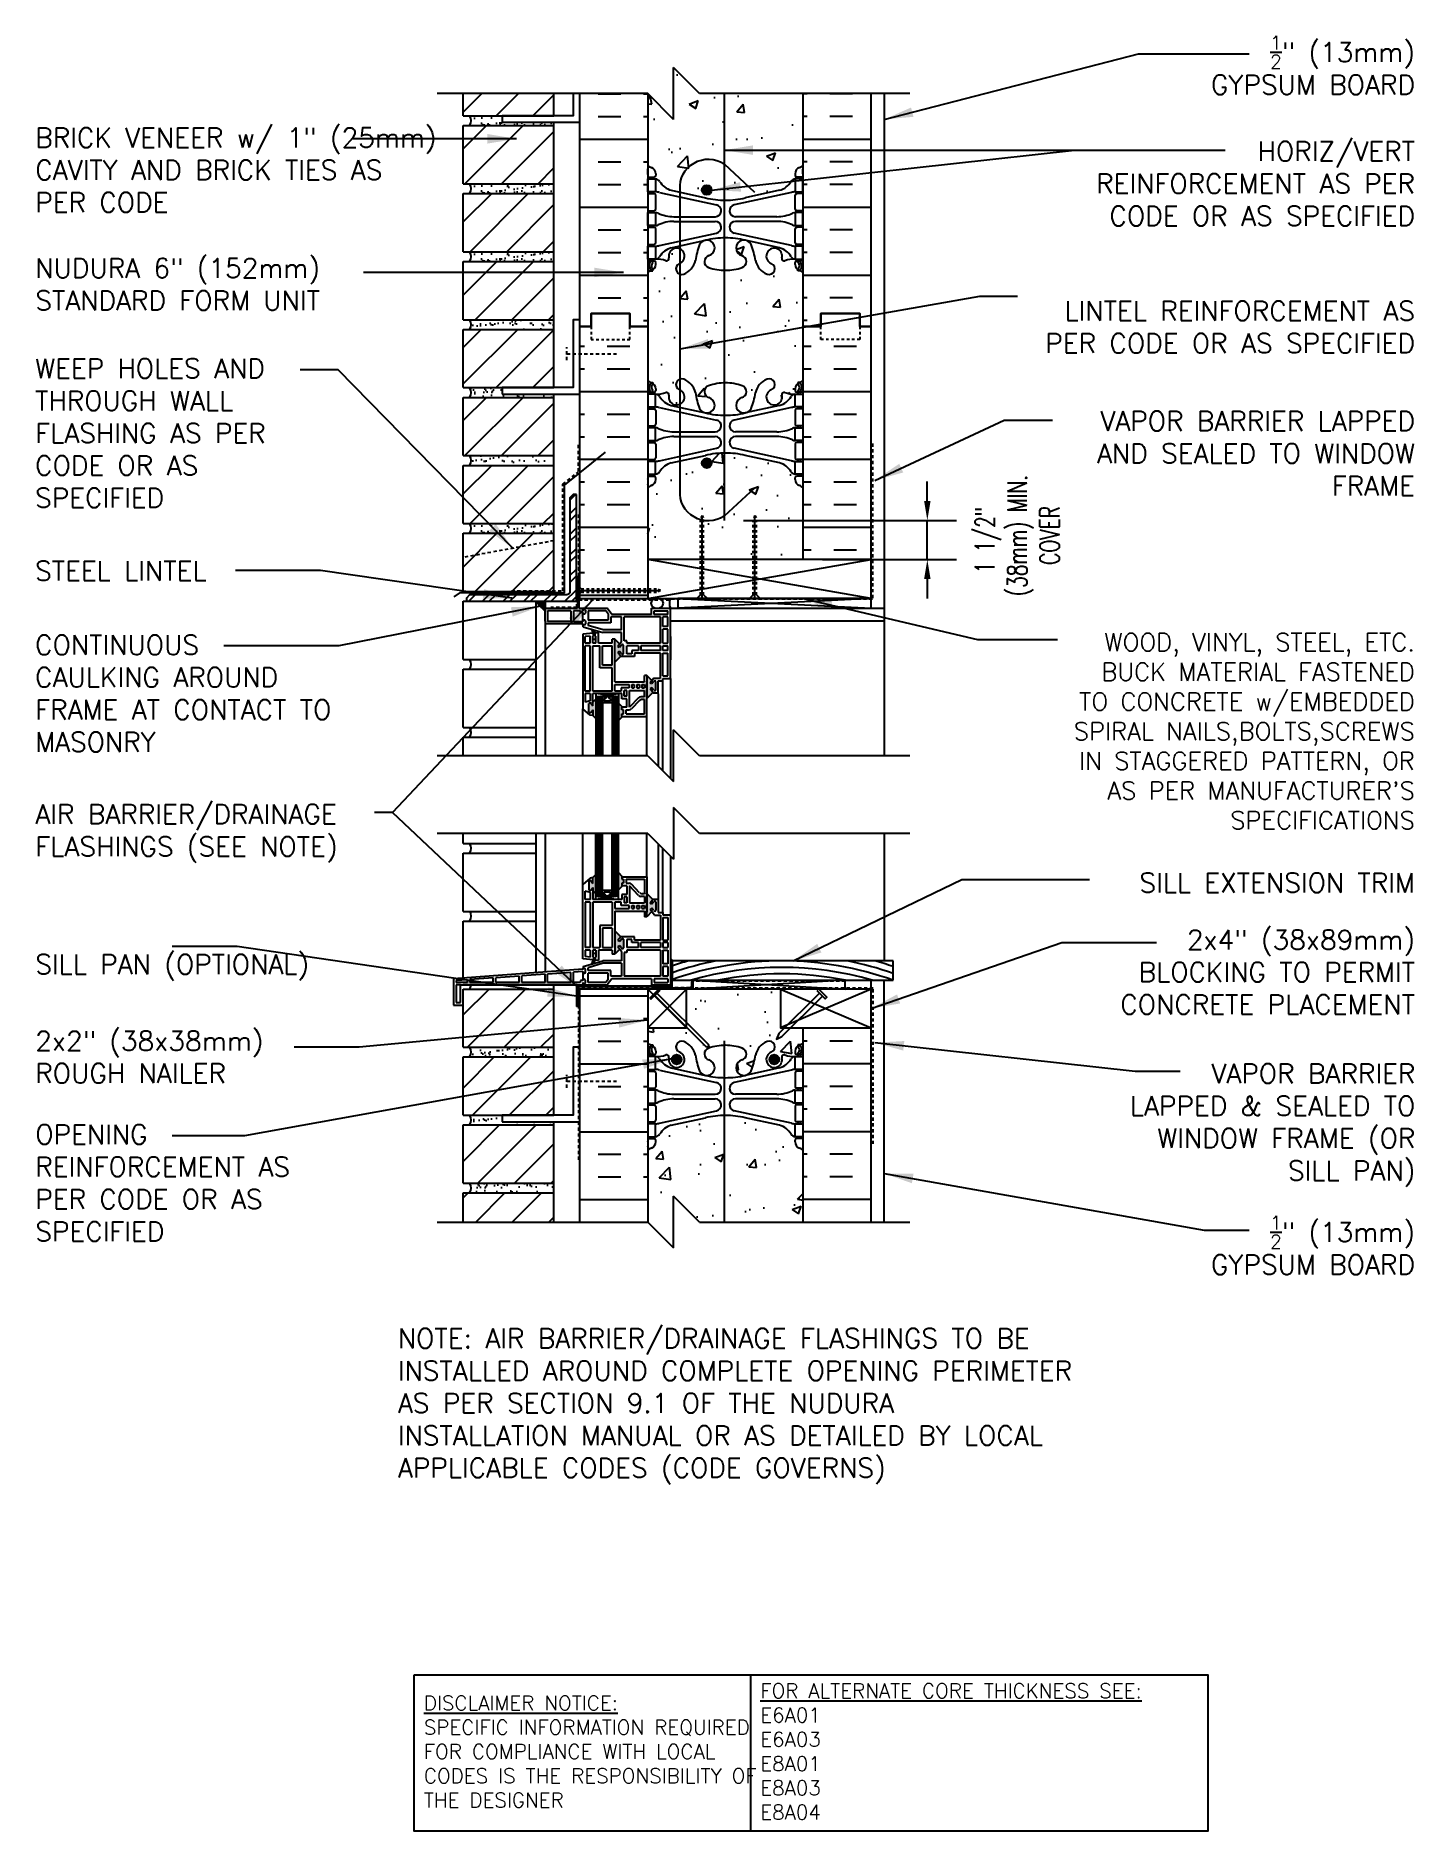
# Model space of a CAD drawing. Header units: inches. Extents: x 88.2 to 141.4, y 226.9 to 296.3.
import ezdxf

# ---------------------------------------------------------------- set-up
doc = ezdxf.new("R2010")
doc.units = ezdxf.units.IN
doc.header["$LTSCALE"] = 0.5
doc.header["$MEASUREMENT"] = 0
doc.linetypes.add('DASHED2', pattern=[0.375, 0.25, -0.125])
doc.linetypes.add('HIDDEN2', pattern=[0.1875, 0.125, -0.0625])
for name, color, linetype in [('HATCH', 12, 'Continuous'), ('LINE18', 9, 'Continuous'), ('line25', 2, 'Continuous'), ('LINE50', 5, 'Continuous'), ('LINE65', 3, 'Continuous'), ('LINE9', 9, 'Continuous'), ('TEXT', 4, 'Continuous'), ('Web_Edge', 9, 'Continuous')]:
    doc.layers.add(name, color=color, linetype=linetype)
doc.styles.add('DIM', font='romans.shx', dxfattribs={"width": 0.7})
doc.styles.add('ROMANS', font='romans.shx', dxfattribs={"height": 1.125})
doc.styles.get("Standard").update_dxf_attribs({"font": 'romans.shx', "height": 1.125})
doc.dimstyles.new('ext_12', dxfattribs={"dimscale": 12, "dimtxt": 0.09375, "dimasz": 0.09375, "dimexe": 0.09375, "dimexo": 0.0625, "dimgap": 0.0625, "dimtad": 1, "dimdec": 1, "dimzin": 3, "dimdsep": 46, "dimlunit": 4, "dimtxsty": 'DIM', "dimcen": 0.09, "dimdle": 0.09375, "dimclrt": 4, "dimadec": 0, "dimazin": 0, "dimtfac": 1, "dimtdec": 1, "dimtmove": 2, "dimatfit": 3, "dimfxl": 1, "dimfrac": 2, "dimtolj": 1, "dimtzin": 0, "dimarcsym": 0})
pattern_1 = [(0, (0, 104.0395), (0, 2.625), []), (0, (0, 104.9145), (0, 2.625), [0.875, -0.875]), (0, (0, 105.7895), (0, 2.625), [0.875, -0.875])]
pattern_2 = [(45, (-12.0989, 93.9136), (-0.707107, 0.707107), [])]
pattern_3 = [(45, (-12.0989, 104.4136), (-0.707107, 0.707107), [])]

msp = doc.modelspace()

# ---------------------------------------------------------------- texts
at = {"layer": 'TEXT', "char_height": 0.75, "style": 'ROMANS'}
for s, insert, width, attachment_point in [('\\A1;{\\H0.7x;\\S1/2;}" (13mm) GYPSUM BOARD', (141.438, 295.138), 10.739, 6), ('BRICK VENEER w/ 1" (25mm) CAVITY AND BRICK TIES AS PER CODE', (88.164, 291.09), 16.79497, 4), ('HORIZ/VERT REINFORCEMENT AS PER CODE OR AS SPECIFIED', (141.438, 290.564), 14.84065, 6), ('NUDURA 6" (152mm) STANDARD FORM UNIT', (88.164, 286.677), 14.84065, 4), ('LINTEL REINFORCEMENT AS PER CODE OR AS SPECIFIED ', (141.438, 285.025), 16.14648, 6), ('WEEP HOLES AND THROUGH WALL FLASHING AS PER CODE OR AS SPECIFIED', (88.157, 280.928), 12.54928, 4), ('VAPOR BARRIER LAPPED AND SEALED TO WINDOW FRAME', (141.438, 280.145), 14.84065, 6), ('STEEL LINTEL', (88.157, 275.606), 12.54928, 4), ("{\\H0.9167x;WOOD, VINYL, STEEL, ETC. BUCK MATERIAL FASTENED TO CONCRETE w/EMBEDDED SPIRAL NAILS,BOLTS,SCREWS IN STAGGERED PATTERN, OR AS PER MANUFACTURER'S SPECIFICATIONS}", (141.438, 269.415), 14.84065, 6), ('CONTINUOUS CAULKING AROUND FRAME AT CONTACT TO MASONRY', (88.157, 270.875), 12.54928, 4), ('AIR BARRIER/DRAINAGE FLASHINGS (SEE NOTE)', (88.167, 265.465), 16.28545, 4), ('SILL EXTENSION TRIM', (141.438, 263.564), 18.85478, 6), ('2x4" (38x89mm) BLOCKING TO PERMIT CONCRETE PLACEMENT', (141.438, 260.114), 14.84065, 6), ('SILL PAN (OPTIONAL)', (88.164, 260.29), 11.74818, 4), ('2x2" (38x38mm) ROUGH NAILER', (88.164, 256.831), 11.74818, 4), ('VAPOR BARRIER LAPPED & SEALED TO WINDOW FRAME (OR SILL PAN)', (141.453, 254.196), 13.00249, 6), ('OPENING REINFORCEMENT AS PER CODE OR AS SPECIFIED', (88.164, 251.971), 11.74818, 4), ('\\A1;{\\H0.7x;\\S1/2;}" (13mm) GYPSUM BOARD', (141.438, 249.571), 10.48436, 6), ('NOTE: AIR BARRIER/DRAINAGE FLASHINGS TO BE INSTALLED AROUND COMPLETE OPENING PERIMETER AS PER SECTION 9.1 OF THE NUDURA INSTALLATION MANUAL OR AS DETAILED BY LOCAL APPLICABLE CODES (CODE GOVERNS) ', (102.165, 243.344), 28.34604, 4)]:
    msp.add_mtext(s, dxfattribs=dict(at, insert=insert, width=width, attachment_point=attachment_point))
at = {"layer": 'TEXT', "char_height": 0.5625, "attachment_point": 4}
for s, insert, width in [('{\\L\\P\\PFOR ALTERNATE CORE THICKNESS SEE:\\P}E6A01\\PE6A03\\PE8A01\\PE8A03\\PE8A04', (116.16, 230.952), 23.33295), ('{\\LDISCLAIMER NOTICE:}\\PSPECIFIC INFORMATION REQUIRED FOR COMPLIANCE WITH LOCAL CODES IS THE RESPONSIBILITY OF THE DESIGNER', (103.168, 230.012), 14.00235)]:
    msp.add_mtext(s, dxfattribs=dict(at, insert=insert, width=width))

# ---------------------------------------------------------------- blocks, each defined once
blk = doc.blocks.new('*D4')
at = {"layer": 'Defpoints', "color": 0, "transparency": 16777216}
for p in [(114.76, 277.555), (122.61, 277.555), (117.813, 276.042)]:
    blk.add_point(p, dxfattribs=at)
at = {"layer": 'TEXT', "color": 0, "lineweight": -2, "transparency": 16777216}
for p, q in [((122.61, 278.305), (122.61, 279.055)), ((115.51, 277.555), (123.735, 277.555)), ((122.61, 276.042), (122.61, 277.555)), ((118.563, 276.042), (123.735, 276.042)), ((122.61, 275.292), (122.61, 274.542))]:
    blk.add_line(p, q, dxfattribs=at)
at = {"layer": 'TEXT', "color": 0, "transparency": 16777216}
for points in [[(122.485, 278.305), (122.735, 278.305), (122.61, 277.555)], [(122.485, 275.292), (122.735, 275.292), (122.61, 276.042)]]:
    blk.add_solid(points, dxfattribs=at)
at = {"layer": 'TEXT', "color": 4, "transparency": 16777216, "insert": (126.083, 276.798), "char_height": 0.75, "attachment_point": 5, "rotation": 90, "style": 'DIM'}
blk.add_mtext('\\A1;1 1/2" \\P (38mm) MIN. \\P COVER', dxfattribs=at)

# ---------------------------------------------------------------- dimensions: what is measured, and where the dimension line sits
at = {"layer": 'TEXT'}
dim = msp.add_linear_dim(base=(122.61, 277.555), p1=(117.813, 276.042), p2=(114.76, 277.555), angle=90, text='1 1/2" \\P (38mm) MIN. \\P COVER', dimstyle='ext_12', override={"dimtxt": 0.0625, "dimasz": 0.0625}, dxfattribs=at)
dim.commit()
dim.dimension.update_dxf_attribs({"geometry": '*D4', "text_midpoint": (126.083, 276.798), "dimtype": 160})

# ---------------------------------------------------------------- hatches: boundary and pattern name
at = {"layer": 'HATCH'}
h = msp.add_hatch(dxfattribs=at)
h.set_pattern_fill('AR-CONC', color=256, scale=0.5)
h.set_pattern_definition([(50, (0, 0), (3.5863, -0.31376), [0.375, -4.125]), (355, (0, 0), (-0.693757, 3.76096), [0.3, -3.3]), (100.4514, (0.299, -0.026), (2.892544, 3.4472), [0.3187, -3.50571]), (46.1842, (0, 1), (5.336207, -0.827596), [0.5625, -6.1875]), (96.6356, (0.4447, 0.931), (4.67331, 4.87059), [0.47805, -5.25857]), (351.1842, (0, 1), (4.67331, 4.87059), [0.45, -4.95]), (21, (0.5, 0.75), (2.984535, -2.013094), [0.375, -4.125]), (326, (0.5, 0.75), (1.216577, 3.62575), [0.3, -3.3]), (71.4514, (0.7487, 0.5822), (4.20111, 1.612656), [0.3187, -3.50571]), (37.5, (0, 0), (0.0607993, 1.6644693), [0, -3.26, 0, -3.35, 0, -3.3125]), (7.5, (0, 0), (1.315348, 1.972059), [0, -1.91, 0, -3.185, 0, -1.2625]), (327.5, (-1.115, 0), (2.669112, -0.1127744), [0, -1.25, 0, -3.9, 0, -5.175]), (317.5, (-1.615, 0), (2.91593, 0.500525), [0, -1.625, 0, -2.59, 0, -3.675])])
h.paths.add_polyline_path([(117.813, 253.241, 0.082415), (117.669, 253.321, -0.317837), (117.502, 253.556), (117.502, 253.624, -0.414214), (117.565, 253.686), (117.612, 253.686), (117.612, 253.756), (117.507, 253.756, -0.188973), (117.352, 253.851, 0.196323), (116.902, 254.197), (115.581, 254.488, 0.057795), (114.813, 254.577, 0.057795), (114.044, 254.488), (112.723, 254.197, 0.196323), (112.273, 253.851, -0.188973), (112.118, 253.756), (112.013, 253.756), (112.013, 253.686), (112.06, 253.686, -0.414214), (112.123, 253.624), (112.123, 253.556, -0.317837), (111.956, 253.321, 0.082415), (111.813, 253.241), (111.813, 250.46), (112.813, 249.46), (112.813, 251.46), (113.813, 250.46), (117.813, 250.46)])
h.paths.add_polyline_path([(116.938, 259.46), (113.313, 259.46), (113.313, 258.156), (114.157, 257.312), (114.195, 257.188, -0.078588), (114.813, 257.286, -0.082755), (115.461, 257.177, -0.735593), (115.448, 256.719, 0.955472), (115.587, 256.126), (115.606, 256.13, 0.223253), (115.807, 256.295, 0.053157), (115.972, 256.909, -0.24438), (116.421, 257.43, -1), (116.584, 257.021, 2.182095), (116.994, 256.809, -0.601435), (117.114, 256.913, 0.10046), (117.507, 256.856), (117.612, 256.856), (117.612, 256.926), (117.565, 256.926, -0.414214), (117.502, 256.989), (117.502, 257.056, -0.249069), (117.612, 257.263), (117.612, 257.305), (117.702, 257.305, 0.064398), (117.813, 257.371), (117.813, 257.96), (117.335, 257.96), (116.997, 257.622), (116.781, 257.521), (116.882, 257.737), (117.105, 257.96), (116.938, 257.96)])
h.paths.add_polyline_path([(113.313, 257.979), (113.313, 257.96), (111.813, 257.96), (111.813, 257.371, 0.064398), (111.923, 257.305), (112.013, 257.305), (112.013, 257.263, -0.249069), (112.123, 257.056), (112.123, 256.989, -0.414214), (112.06, 256.926), (112.013, 256.926), (112.013, 256.856), (112.118, 256.856, 0.10046), (112.511, 256.913, -0.601435), (112.631, 256.809, 2.182095), (113.041, 257.021, -1), (113.204, 257.43, -0.24438), (113.653, 256.909, 0.053157), (113.818, 256.295, 0.223253), (114.019, 256.13), (114.038, 256.126, 0.955472), (114.177, 256.719, -0.735593), (114.164, 257.177, -0.003237), (114.188, 257.186), (114.068, 257.223)])
h.paths.add_polyline_path([(117.813, 278.823, 0.082415), (117.669, 278.902, -0.317837), (117.502, 279.138), (117.502, 279.206, -0.414214), (117.565, 279.268), (117.612, 279.268), (117.612, 279.338), (117.507, 279.338, -0.188973), (117.352, 279.433, 0.196323), (116.902, 279.779), (115.581, 280.07, 0.057795), (114.813, 280.159, 0.057795), (114.044, 280.07), (112.723, 279.779, 0.196323), (112.273, 279.433, -0.188973), (112.118, 279.338), (112.013, 279.338), (112.013, 279.268), (112.06, 279.268, -0.414214), (112.123, 279.206), (112.123, 279.138, -0.317837), (111.956, 278.902, 0.082415), (111.813, 278.823), (111.813, 276.042), (113.848, 276.042), (113.848, 277.629), (113.91, 277.748), (113.973, 277.629), (113.973, 276.042), (115.889, 276.042), (115.889, 277.629), (115.951, 277.748), (116.014, 277.629), (116.014, 276.042), (117.813, 276.042)])
h.paths.add_polyline_path([(117.813, 287.131, 0.064398), (117.702, 287.197), (117.612, 287.197), (117.612, 287.239, -0.249069), (117.502, 287.446), (117.502, 287.513, -0.414214), (117.565, 287.576), (117.612, 287.576), (117.612, 287.646), (117.507, 287.646, 0.10046), (117.114, 287.589, -0.601435), (116.994, 287.693, 2.182095), (116.584, 287.481, -1), (116.421, 287.072, -0.24438), (115.972, 287.593, 0.053157), (115.807, 288.207, 1.553132), (115.448, 287.783, -0.735593), (115.461, 287.325, -0.082755), (114.813, 287.216, -0.082755), (114.164, 287.325, -0.735593), (114.177, 287.783, 1.553132), (113.818, 288.207, 0.053157), (113.653, 287.593, -0.24438), (113.204, 287.072, -1), (113.041, 287.481, 2.182095), (112.631, 287.693, -0.601435), (112.511, 287.589, 0.10046), (112.118, 287.646), (112.013, 287.646), (112.013, 287.576), (112.06, 287.576, -0.414214), (112.123, 287.513), (112.123, 287.446, -0.249069), (112.013, 287.239), (112.013, 287.197), (111.923, 287.197, 0.064398), (111.813, 287.131), (111.813, 285.042), (111.813, 282.953, 0.064398), (111.923, 282.887), (112.013, 282.887), (112.013, 282.845, -0.249069), (112.123, 282.638), (112.123, 282.571, -0.414214), (112.06, 282.508), (112.013, 282.508), (112.013, 282.438), (112.118, 282.438, 0.10046), (112.511, 282.495, -0.601435), (112.631, 282.39, 2.182095), (113.041, 282.603, -1), (113.204, 283.012, -0.24438), (113.653, 282.491, 0.053157), (113.818, 281.877, 1.553132), (114.177, 282.301, -0.735593), (114.164, 282.759, -0.082755), (114.813, 282.867, -0.082755), (115.461, 282.759, -0.735593), (115.448, 282.301, 1.553132), (115.807, 281.877, 0.053157), (115.972, 282.491, -0.24438), (116.421, 283.012, -1), (116.584, 282.603, 2.182095), (116.994, 282.39, -0.601435), (117.114, 282.495, 0.10046), (117.507, 282.438), (117.612, 282.438), (117.612, 282.508), (117.565, 282.508, -0.414214), (117.502, 282.571), (117.502, 282.638, -0.249069), (117.612, 282.845), (117.612, 282.887), (117.702, 282.887, 0.064398), (117.813, 282.953), (117.813, 285.042)])
h.paths.add_polyline_path([(117.813, 294.042), (113.813, 294.042), (112.813, 295.042), (112.813, 293.042), (111.813, 294.042), (111.813, 291.261, 0.082415), (111.956, 291.181, -0.317837), (112.123, 290.946), (112.123, 290.878, -0.414214), (112.06, 290.816), (112.013, 290.816), (112.013, 290.746), (112.118, 290.746, -0.188973), (112.273, 290.651, 0.196323), (112.723, 290.305), (114.044, 290.014, 0.057795), (114.813, 289.925, 0.057795), (115.581, 290.014), (116.902, 290.305, 0.196323), (117.352, 290.651, -0.188973), (117.507, 290.746), (117.612, 290.746), (117.612, 290.816), (117.565, 290.816, -0.414214), (117.502, 290.878), (117.502, 290.946, -0.317837), (117.669, 291.181, 0.082415), (117.813, 291.261)])
h = msp.add_hatch(dxfattribs=at)
h.set_pattern_fill('ANSI31', color=256, scale=8, style=0)
h.set_pattern_definition(pattern_3)
h.paths.add_polyline_path([(108.188, 294.042), (104.688, 294.042), (104.688, 293.184), (108.188, 293.184)])
h = msp.add_hatch(dxfattribs=at)
h.set_pattern_fill('INSUL', color=256, scale=7, style=0)
h.set_pattern_definition([(0, (-2814.349, -111.9676), (0, 2.625), []), (0, (-2814.349, -111.0926), (0, 2.625), [0.875, -0.875]), (0, (-2814.349, -110.2176), (0, 2.625), [0.875, -0.875])])
h.paths.add_polyline_path([(111.813, 294.042), (109.188, 294.042), (109.188, 285.042), (109.625, 285.042), (109.625, 285.542), (111.125, 285.542), (111.125, 285.042), (111.813, 285.042)])
h = msp.add_hatch(dxfattribs=at)
h.set_pattern_fill('INSUL', color=256, scale=7, style=0)
h.set_pattern_definition([(180, (3043.974, -111.9676), (0, 2.625), []), (180, (3043.974, -111.0926), (0, 2.625), [0.875, -0.875]), (180, (3043.974, -110.2176), (0, 2.625), [0.875, -0.875])])
h.paths.add_polyline_path([(120.438, 294.042), (117.813, 294.042), (117.813, 285.042), (118.5, 285.042), (118.5, 285.542), (120, 285.542), (120, 285.042), (120.438, 285.042)])
h = msp.add_hatch(dxfattribs=at)
h.set_pattern_fill('ANSI31', color=256, scale=8, style=0)
h.set_pattern_definition(pattern_3)
h.paths.add_polyline_path([(108.188, 290.559), (108.188, 292.809), (104.688, 292.809), (104.688, 290.559)])
h = msp.add_hatch(dxfattribs=at)
h.set_pattern_fill('AR-SAND', color=256, scale=0.25, style=0)
h.set_pattern_definition([(37.5, (-12.0989, 112.28864), (-0.01574834, 0.48170594), [0, -0.38, 0, -0.425, 0, -0.40625]), (7.5, (-12.0989, 112.28864), (0.4424442, 0.7055365), [0, -0.205, 0, -0.3425, 0, -0.13125]), (327.5, (-12.4064, 112.28864), (0.7785355, 0.0014148), [0, -0.125, 0, -0.45, 0, -0.5875]), (317.5, (-12.4064, 112.28864), (0.7515317, 0.2194189), [0, -0.0625, 0, -0.295, 0, -0.3375])])
edge = h.paths.add_edge_path()
edge.add_line((108.188, 292.934), (106.188, 292.934))
edge.add_line((106.188, 292.934), (106.188, 293.184))
edge.add_line((106.188, 293.184), (104.938, 293.184))
edge.add_arc((104.673, 292.996), 0.324, -35.3056, 35.3056, ccw=False)
edge.add_line((104.938, 292.809), (108.188, 292.809))
edge.add_line((108.188, 292.809), (108.188, 292.934))
h = msp.add_hatch(dxfattribs=at)
h.set_pattern_fill('AR-SAND', color=256, scale=0.25, style=0)
h.set_pattern_definition([(37.5, (-12.0989, 109.66364), (-0.01574834, 0.48170594), [0, -0.38, 0, -0.425, 0, -0.40625]), (7.5, (-12.0989, 109.66364), (0.4424442, 0.7055365), [0, -0.205, 0, -0.3425, 0, -0.13125]), (327.5, (-12.4064, 109.66364), (0.7785355, 0.0014148), [0, -0.125, 0, -0.45, 0, -0.5875]), (317.5, (-12.4064, 109.66364), (0.7515317, 0.2194189), [0, -0.0625, 0, -0.295, 0, -0.3375])])
h.paths.add_polyline_path([(108.188, 290.559), (104.938, 290.559, -0.318233), (104.938, 290.184), (108.188, 290.184)])
h = msp.add_hatch(dxfattribs=at)
h.set_pattern_fill('ANSI31', color=256, scale=8, style=0)
h.set_pattern_definition(pattern_3)
h.paths.add_polyline_path([(108.188, 287.934), (108.188, 290.184), (104.688, 290.184), (104.688, 287.934)])
h = msp.add_hatch(dxfattribs=at)
h.set_pattern_fill('AR-SAND', color=256, scale=0.25, style=0)
h.set_pattern_definition([(37.5, (-12.0989, 107.03864), (-0.01574834, 0.48170594), [0, -0.38, 0, -0.425, 0, -0.40625]), (7.5, (-12.0989, 107.03864), (0.4424442, 0.7055365), [0, -0.205, 0, -0.3425, 0, -0.13125]), (327.5, (-12.4064, 107.03864), (0.7785355, 0.0014148), [0, -0.125, 0, -0.45, 0, -0.5875]), (317.5, (-12.4064, 107.03864), (0.7515317, 0.2194189), [0, -0.0625, 0, -0.295, 0, -0.3375])])
h.paths.add_polyline_path([(108.188, 287.934), (104.938, 287.934, -0.318233), (104.938, 287.559), (108.188, 287.559)])
h = msp.add_hatch(dxfattribs=at)
h.set_pattern_fill('ANSI31', color=256, scale=8, style=0)
h.set_pattern_definition(pattern_3)
h.paths.add_polyline_path([(104.688, 285.309), (108.188, 285.309), (108.188, 287.559), (104.688, 287.559)])
h = msp.add_hatch(dxfattribs=at)
h.set_pattern_fill('AR-SAND', color=256, scale=0.25, style=0)
h.set_pattern_definition([(37.5, (106.03437, 285.1709), (-0.015748, 0.481706), [0, -0.38, 0, -0.425, 0, -0.40625]), (7.5, (106.0344, 285.1709), (0.442444, 0.70554), [0, -0.205, 0, -0.3425, 0, -0.13125]), (327.5, (105.72687, 285.1709), (0.778535, 0.001415), [0, -0.125, 0, -0.45, 0, -0.5875]), (317.5, (105.7269, 285.1709), (0.75153, 0.21942), [0, -0.0625, 0, -0.295, 0, -0.3375])])
h.paths.add_polyline_path([(108.188, 285.309), (104.938, 285.309, -0.318233), (104.938, 284.934), (108.188, 284.934)])
h.paths.add_polyline_path([(106.188, 282.684), (104.938, 282.684, -0.318233), (104.938, 282.309), (108.188, 282.309), (108.188, 282.434), (106.188, 282.434)])
h.paths.add_polyline_path([(108.188, 280.059), (104.938, 280.059, -0.318233), (104.938, 279.684), (108.188, 279.684)])
h = msp.add_hatch(dxfattribs=at)
h.set_pattern_fill('INSUL', color=256, scale=7, style=0)
h.set_pattern_definition(pattern_1)
h.paths.add_polyline_path([(111.813, 285.042), (111.125, 285.042), (111.125, 284.542), (109.625, 284.542), (109.625, 285.042), (109.188, 285.042), (109.188, 274.542), (111.813, 274.542), (111.813, 276.042)])
h = msp.add_hatch(dxfattribs=at)
h.set_pattern_fill('INSUL', color=256, scale=7, style=0)
h.set_pattern_definition(pattern_1)
h.paths.add_polyline_path([(120.438, 285.042), (120, 285.042), (120, 284.542), (118.5, 284.542), (118.5, 285.042), (117.813, 285.042), (117.813, 276.042), (120.438, 276.042)])
h = msp.add_hatch(dxfattribs=at)
h.set_pattern_fill('ANSI31', color=256, scale=8, style=0)
h.set_pattern_definition(pattern_2)
h.paths.add_polyline_path([(104.688, 282.684), (108.188, 282.684), (108.188, 284.934), (104.688, 284.934)])
h = msp.add_hatch(dxfattribs=at)
h.set_pattern_fill('ANSI31', color=256, scale=8, style=0)
h.set_pattern_definition(pattern_2)
h.paths.add_polyline_path([(108.188, 280.059), (108.188, 282.309), (104.688, 282.309), (104.688, 280.059)])
h = msp.add_hatch(dxfattribs=at)
h.set_pattern_fill('ANSI31', color=256, scale=8, style=0)
h.set_pattern_definition(pattern_2)
h.paths.add_polyline_path([(108.188, 277.434), (108.188, 279.684), (104.688, 279.684), (104.688, 277.434)])
h = msp.add_hatch(dxfattribs=at)
h.set_pattern_fill('ANSI32', color=256, scale=1.5, style=0)
h.set_pattern_definition([(45, (194.42013, 120.0002), (-0.3977476, 0.3977476), []), (45, (194.6853, 120.0002), (-0.3977476, 0.3977476), [])])
h.paths.add_polyline_path([(109.061, 274.434), (109.061, 278.559), (108.936, 278.559), (108.811, 278.434), (108.811, 274.809, -0.414214), (108.686, 274.684), (104.936, 274.684), (104.811, 274.559), (104.811, 274.434)])
h = msp.add_hatch(dxfattribs=at)
h.set_pattern_fill('AR-SAND', color=256, scale=0.25, style=0)
h.set_pattern_definition([(37.5, (-12.0989, 96.53864), (-0.01574834, 0.48170594), [0, -0.38, 0, -0.425, 0, -0.40625]), (7.5, (-12.0989, 96.53864), (0.4424442, 0.7055365), [0, -0.205, 0, -0.3425, 0, -0.13125]), (327.5, (-12.4064, 96.53864), (0.7785355, 0.0014148), [0, -0.125, 0, -0.45, 0, -0.5875]), (317.5, (-12.4064, 96.53864), (0.7515317, 0.2194189), [0, -0.0625, 0, -0.295, 0, -0.3375])])
h.paths.add_polyline_path([(108.188, 277.434), (104.938, 277.434, -0.318233), (104.938, 277.059), (108.188, 277.059)])
h = msp.add_hatch(dxfattribs=at)
h.set_pattern_fill('ANSI31', color=256, scale=8, style=0)
h.set_pattern_definition(pattern_2)
h.paths.add_polyline_path([(104.688, 274.809), (108.188, 274.809), (108.188, 277.059), (104.688, 277.059)])
h = msp.add_hatch(dxfattribs=at)
h.set_pattern_fill('ANSI31', color=256, scale=8, style=0)
h.set_pattern_definition([(45, (105.9843, 252.6874), (-0.7071, 0.7071), [])])
h.paths.add_polyline_path([(108.188, 254.21), (104.688, 254.21), (104.688, 251.96), (108.188, 251.96)])
h.paths.add_polyline_path([(108.188, 256.835), (104.688, 256.835), (104.688, 254.585), (108.188, 254.585)])
h.paths.add_polyline_path([(108.188, 259.46), (104.688, 259.46), (104.688, 257.21), (108.188, 257.21)])
h.paths.add_polyline_path([(104.688, 250.46), (108.188, 250.46), (108.188, 251.585), (104.688, 251.585)])
h = msp.add_hatch(dxfattribs=at)
h.set_pattern_fill('AR-SAND', color=256, scale=0.25, style=0)
h.set_pattern_definition([(37.5, (105.77646, 254.45115), (-0.01575, 0.481706), [0, -0.38, 0, -0.425, 0, -0.40625]), (7.5, (105.77646, 254.45115), (0.44244, 0.70554), [0, -0.205, 0, -0.3425, 0, -0.13125]), (327.5, (105.46896, 254.45115), (0.778535, 0.001415), [0, -0.125, 0, -0.45, 0, -0.5875]), (317.5, (105.46896, 254.45115), (0.75153, 0.21942), [0, -0.0625, 0, -0.295, 0, -0.3375])])
h.paths.add_polyline_path([(106.188, 254.585), (104.938, 254.585, -0.318233), (104.938, 254.21), (108.188, 254.21), (108.188, 254.335), (106.188, 254.335)])
h.paths.add_polyline_path([(108.188, 257.21), (104.938, 257.21, -0.318233), (104.938, 256.835), (108.188, 256.835)])
h.paths.add_polyline_path([(108.188, 251.96), (104.938, 251.96, -0.318233), (104.938, 251.585), (108.188, 251.585)])
at = {"layer": 'LINE65'}
for points in [[(114.282, 290.315, 1), (113.907, 290.315, 1)], [(114.282, 279.768, 1), (113.907, 279.768, 1)], [(113.115, 256.738, 1), (112.74, 256.738, 1)], [(116.885, 256.738, 1), (116.51, 256.738, 1)]]:
    msp.add_hatch(color=256, dxfattribs=at).paths.add_polyline_path(points)
at = {"layer": 'LINE9'}
h = msp.add_hatch(color=0, dxfattribs=at)
edge = h.paths.add_edge_path()
edge.add_line((107.85, 274.051), (107.85, 274.434))
edge.add_line((107.85, 274.434), (107.492, 274.434))
edge.add_arc((115.806, 281.857), 11.145, 221.76089, 224.45351)
h = msp.add_hatch(color=0, dxfattribs=at)
h.paths.add_polyline_path([(110.883, 272.737, 0.504324), (110.799, 272.739), (110.73, 272.65), (110.665, 272.694), (110.734, 272.782), (110.54, 272.976), (110.54, 272.818), (110.54, 272.08), (110.772, 272.312), (110.665, 272.45), (110.73, 272.494), (110.8, 272.405, 0.499917), (110.883, 272.407)])
h.paths.add_polyline_path([(112.127, 271.334, 0.504324), (112.043, 271.336), (111.974, 271.247), (111.909, 271.291), (111.977, 271.379), (111.784, 271.573), (111.784, 270.677), (112.016, 270.909), (111.909, 271.047), (111.974, 271.091), (112.044, 271.002, 0.499917), (112.127, 271.004)])
h.paths.add_polyline_path([(110.877, 270.24), (110.815, 270.24), (110.815, 270.34), (110.845, 270.34), (110.69, 270.495), (110.69, 269.829), (110.845, 269.984), (110.815, 269.984), (110.815, 270.084), (110.877, 270.084)])
h.paths.add_polyline_path([(109.815, 270.654), (109.697, 270.536), (109.697, 270.401), (109.628, 270.49, 0.499917), (109.544, 270.487), (109.544, 270.158, 0.504324), (109.628, 270.156), (109.697, 270.245), (109.697, 270.021), (109.815, 269.903)])
h.paths.add_polyline_path([(109.815, 273.088), (109.784, 273.088), (109.784, 273.209, 0.077767), (109.675, 273.349), (109.628, 273.363, -0.031355), (109.721, 273.202), (109.721, 273.088), (109.69, 273.088), (109.69, 272.953), (109.815, 272.953)])
h = msp.add_hatch(color=0, dxfattribs=at)
h.paths.add_polyline_path([(109.815, 263.88), (109.698, 263.762), (109.698, 263.539), (109.628, 263.628, 0.499917), (109.544, 263.625), (109.544, 263.296, 0.504324), (109.629, 263.294), (109.698, 263.382), (109.698, 263.247), (109.815, 263.13)])
h.paths.add_polyline_path([(110.878, 263.699), (110.815, 263.699), (110.815, 263.799), (110.845, 263.799), (110.69, 263.954), (110.69, 263.288), (110.845, 263.443), (110.815, 263.443), (110.815, 263.543), (110.878, 263.543)])
h.paths.add_polyline_path([(112.127, 262.823, 0.504324), (112.043, 262.824), (111.974, 262.736), (111.909, 262.78), (112.016, 262.918), (111.784, 263.15), (111.784, 262.254), (111.978, 262.448), (111.909, 262.536), (111.974, 262.58), (112.044, 262.491, 0.499917), (112.127, 262.493)])
h.paths.add_polyline_path([(110.884, 261.376, 0.504324), (110.8, 261.378), (110.731, 261.289), (110.665, 261.333), (110.773, 261.471), (110.54, 261.703), (110.54, 260.965), (110.54, 260.807), (110.734, 261.001), (110.665, 261.089), (110.731, 261.133), (110.8, 261.044, 0.499917), (110.884, 261.046)])
h.paths.add_polyline_path([(109.784, 260.695), (109.815, 260.695), (109.815, 260.83), (109.69, 260.83), (109.69, 260.695), (109.721, 260.695), (109.721, 260.581, -0.031355), (109.628, 260.421), (109.675, 260.435, 0.077767), (109.784, 260.574)])
h = msp.add_hatch(color=0, dxfattribs=at)
edge = h.paths.add_edge_path()
edge.add_line((112.768, 260.547), (112.809, 260.547))
edge.add_arc((107.307, 253.048), 9.301, 53.73687, 54.63802)
edge.add_line((112.69, 260.633), (112.69, 260.328))
edge.add_line((112.69, 260.328), (112.768, 260.328))
edge.add_line((112.768, 260.328), (112.768, 260.547))

# ---------------------------------------------------------------- linework, layer by layer
at = {"layer": 'HATCH', "color": 6, "linetype": 'DASHED2'}
for p, q in [((109.125, 280.47), (109.125, 279.42)), ((108.542, 278.953), (109.125, 279.42)), ((108.542, 274.835), (108.542, 278.953)), ((109.152, 275.41), (109.152, 277.812)), ((109.172, 274.48), (109.172, 276.125)), ((109.077, 274.198), (109.077, 275.347)), ((109.108, 275.379), (109.121, 275.379)), ((106.552, 274.835), (108.542, 274.835)), ((109.077, 274.198), (108.077, 274.198)), ((109.145, 259.511), (109.145, 252.866))]:
    msp.add_line(p, q, dxfattribs=at)
at = {"layer": 'HATCH'}
for p, q in [((113.91, 274.542), (113.91, 277.748)), ((115.951, 274.542), (115.951, 277.748)), ((111.813, 274.542), (120.438, 276.042)), ((120.438, 274.542), (111.813, 276.042)), ((109.103, 274.848), (112.31, 274.848)), ((112.981, 274.542), (120.438, 274.167)), ((120.438, 274.542), (112.981, 274.167)), ((104.688, 272.184), (104.688, 274.434)), ((104.688, 274.434), (104.811, 274.434)), ((120.938, 273.667), (120.938, 268.47)), ((104.688, 272.184), (107.492, 272.184)), ((104.688, 271.809), (107.492, 271.809)), ((104.688, 269.559), (104.688, 271.809)), ((110.69, 270.743), (109.815, 270.868)), ((109.815, 270.743), (110.69, 270.868)), ((109.84, 270.743), (109.84, 268.47)), ((109.865, 270.743), (109.865, 268.47)), ((109.89, 270.743), (109.89, 268.47)), ((109.915, 270.743), (109.915, 268.47)), ((109.94, 270.743), (109.94, 268.47)), ((109.965, 270.743), (109.965, 268.47)), ((109.99, 270.743), (109.99, 268.47)), ((110.015, 270.743), (110.015, 268.47)), ((110.04, 270.743), (110.04, 268.47)), ((110.465, 270.743), (110.465, 268.47)), ((110.49, 270.743), (110.49, 268.47)), ((110.515, 270.743), (110.515, 268.47)), ((110.54, 270.743), (110.54, 268.47)), ((110.565, 270.743), (110.565, 268.47)), ((110.59, 270.743), (110.59, 268.47)), ((110.615, 270.743), (110.615, 268.47)), ((110.64, 270.743), (110.64, 268.47)), ((110.665, 270.743), (110.665, 268.47)), ((104.688, 269.559), (107.492, 269.559)), ((104.688, 269.184), (107.492, 269.184)), ((104.688, 268.47), (104.688, 269.184)), ((104.688, 265.085), (104.688, 265.47)), ((104.688, 265.085), (107.492, 265.085)), ((109.84, 263.04), (109.84, 265.47)), ((109.865, 263.04), (109.865, 265.47)), ((109.89, 263.04), (109.89, 265.47)), ((109.915, 263.04), (109.915, 265.47)), ((109.94, 263.04), (109.94, 265.47)), ((109.965, 263.04), (109.965, 265.47)), ((109.99, 263.04), (109.99, 265.47)), ((110.015, 263.04), (110.015, 265.47)), ((110.04, 263.04), (110.04, 265.47)), ((110.465, 263.04), (110.465, 265.47)), ((110.49, 263.04), (110.49, 265.47)), ((110.515, 263.04), (110.515, 265.47)), ((110.54, 263.04), (110.54, 265.47)), ((110.565, 263.04), (110.565, 265.47)), ((110.59, 263.04), (110.59, 265.47)), ((110.615, 263.04), (110.615, 265.47)), ((110.64, 263.04), (110.64, 265.47)), ((110.665, 263.04), (110.665, 265.47)), ((120.938, 265.47), (120.938, 260.547)), ((104.688, 264.71), (107.492, 264.71)), ((104.688, 262.46), (104.688, 264.71)), ((110.69, 263.04), (109.815, 262.915)), ((109.815, 263.04), (110.69, 262.915)), ((104.688, 262.46), (107.492, 262.46)), ((104.688, 262.085), (107.492, 262.085)), ((104.688, 259.884), (104.688, 262.085)), ((111.813, 259.46), (113.313, 257.96)), ((113.313, 259.46), (111.813, 257.96)), ((113.565, 259.797), (119.438, 259.46)), ((119.438, 259.797), (113.565, 259.46)), ((116.938, 259.46), (120.438, 257.96)), ((120.438, 259.46), (116.938, 257.96)), ((109.188, 259.201), (111.813, 259.201)), ((109.901, 258.326), (110.776, 258.326)), ((111.651, 258.326), (111.813, 258.326)), ((109.901, 257.451), (110.776, 257.451)), ((111.651, 257.451), (111.813, 257.451)), ((117.974, 257.451), (117.813, 257.451)), ((119.724, 257.451), (118.849, 257.451)), ((109.188, 256.576), (111.813, 256.576)), ((113.009, 256.828), (113.009, 256.828)), ((120.438, 256.576), (117.813, 256.576)), ((109.901, 255.701), (110.776, 255.701)), ((111.651, 255.701), (111.813, 255.701)), ((117.974, 255.701), (117.813, 255.701)), ((119.724, 255.701), (118.849, 255.701)), ((109.901, 254.826), (110.776, 254.826)), ((111.651, 254.826), (111.813, 254.826)), ((117.974, 254.826), (117.813, 254.826)), ((119.724, 254.826), (118.849, 254.826)), ((109.188, 253.951), (111.813, 253.951)), ((120.438, 253.951), (117.813, 253.951)), ((109.901, 253.076), (110.776, 253.076)), ((111.651, 253.076), (111.813, 253.076)), ((117.974, 253.076), (117.813, 253.076)), ((119.724, 253.076), (118.849, 253.076)), ((109.901, 252.201), (110.776, 252.201)), ((111.651, 252.201), (111.813, 252.201)), ((117.974, 252.201), (117.813, 252.201)), ((119.724, 252.201), (118.849, 252.201)), ((109.188, 251.326), (111.813, 251.326)), ((120.438, 251.326), (117.813, 251.326))]:
    msp.add_line(p, q, dxfattribs=at)
at = {"layer": 'HATCH', "color": 6, "linetype": 'DASHED2'}
for points in [[(120.492, 280.53), (120.492, 274.512), (111.422, 274.512)], [(112.651, 274.48), (109.172, 274.48)], [(120.516, 253.475), (120.516, 259.493), (112.03, 259.493)]]:
    msp.add_lwpolyline(points, dxfattribs=at)
msp.add_lwpolyline([(119.438, 259.763), (113.565, 259.763, 0.414214), (113.503, 259.7), (113.503, 259.573, -0.414214), (113.44, 259.511), (109.145, 259.511)], format="xyb", dxfattribs=at)
for centre, start, end in [((109.108, 275.347), 90, 180), ((109.121, 275.41), 270, 0)]:
    msp.add_arc(centre, 0.0312, start, end, dxfattribs=at)
at = {"layer": 'HATCH'}
for centre, radius, start, end in [((104.673, 271.996), 0.324, 324.6944, 35.3056), ((104.673, 269.371), 0.324, 324.6944, 35.3056), ((104.673, 264.898), 0.324, 324.6944, 35.3056), ((104.673, 262.273), 0.324, 324.6944, 35.3056), ((116.988, 247.857), 12.69, 70.20313, 109.42242), ((116.988, 247.857), 13.19, 105.82627, 108.65771), ((116.988, 247.857), 12.94, 101.28077, 109.03258), ((116.988, 247.857), 12.44, 73.7005, 106.2995), ((116.988, 247.857), 12.19, 78.37622, 101.62378), ((116.988, 247.857), 12.94, 70.60109, 78.71923), ((116.988, 247.857), 13.19, 70.98304, 74.17373), ((104.673, 259.648), 0.324, 324.6944, 354.4726)]:
    msp.add_arc(centre, radius, start, end, dxfattribs=at)
at = {"layer": 'LINE18', "linetype": 'HIDDEN2'}
for p, q in [((113.91, 277.748), (113.848, 277.629)), ((113.848, 274.686), (113.848, 277.629)), ((113.91, 277.748), (113.973, 277.629)), ((113.973, 274.686), (113.973, 277.629)), ((115.951, 277.748), (115.889, 277.629)), ((115.889, 274.686), (115.889, 277.629)), ((115.951, 277.748), (116.014, 277.629)), ((116.014, 274.686), (116.014, 277.629)), ((109.247, 274.911), (112.19, 274.911)), ((109.247, 274.786), (112.19, 274.786)), ((112.31, 274.848), (112.19, 274.911)), ((112.31, 274.848), (112.19, 274.786))]:
    msp.add_line(p, q, dxfattribs=at)
at = {"layer": 'LINE18'}
for p, q in [((109.247, 274.911), (109.103, 275.054)), ((109.247, 274.786), (109.103, 274.642)), ((113.848, 274.686), (113.704, 274.542)), ((113.973, 274.686), (114.117, 274.542)), ((115.889, 274.686), (115.745, 274.542)), ((116.014, 274.686), (116.157, 274.542)), ((112.171, 259.297), (114.157, 257.312)), ((112.245, 259.46), (112.289, 259.416)), ((111.892, 259.107), (111.937, 259.063)), ((112.083, 259.209), (114.068, 257.223)), ((114.197, 257.183), (114.068, 257.223)), ((114.197, 257.183), (114.157, 257.312))]:
    msp.add_line(p, q, dxfattribs=at)
for points in [[(111.892, 259.107), (112.245, 259.46)], [(111.937, 259.063), (112.289, 259.416)]]:
    msp.add_lwpolyline(points, dxfattribs=at)
at = {"layer": 'line25'}
for p, q in [((104.688, 293.184), (104.688, 294.042)), ((108.188, 293.184), (108.188, 294.042)), ((111.813, 294.042), (111.813, 285.042)), ((117.813, 285.042), (117.813, 294.042)), ((104.688, 293.184), (108.188, 293.184)), ((104.688, 292.809), (108.188, 292.809)), ((104.688, 290.559), (104.688, 292.809)), ((108.188, 282.684), (108.188, 292.934)), ((104.688, 290.559), (108.188, 290.559)), ((104.688, 290.184), (108.188, 290.184)), ((104.688, 287.934), (104.688, 290.184)), ((104.688, 287.934), (108.188, 287.934)), ((104.688, 287.559), (108.188, 287.559)), ((104.688, 285.309), (104.688, 287.559)), ((104.688, 285.309), (108.188, 285.309)), ((111.813, 285.042), (111.813, 276.042)), ((117.813, 276.042), (117.813, 285.042)), ((104.688, 284.934), (108.188, 284.934)), ((104.688, 282.684), (104.688, 284.934)), ((104.688, 282.684), (108.188, 282.684)), ((104.688, 282.309), (108.188, 282.309)), ((104.688, 280.059), (104.688, 282.309)), ((108.188, 274.773), (108.188, 282.434)), ((104.688, 280.059), (108.188, 280.059)), ((104.688, 279.684), (108.188, 279.684)), ((104.688, 277.434), (104.688, 279.684)), ((104.688, 277.434), (108.188, 277.434)), ((104.688, 277.059), (108.188, 277.059)), ((104.688, 274.809), (104.688, 277.059)), ((111.813, 276.042), (111.813, 274.542)), ((120.438, 276.042), (111.813, 276.042)), ((120.438, 274.542), (120.438, 276.042)), ((104.688, 274.809), (108.188, 274.809)), ((109.188, 274.542), (120.438, 274.542)), ((121.286, 260.547), (112.768, 260.547)), ((121.286, 259.797), (121.286, 260.547)), ((104.688, 259.46), (108.188, 259.46)), ((104.688, 257.21), (104.688, 259.46)), ((108.188, 254.585), (108.188, 259.616)), ((111.813, 259.46), (109.188, 259.46)), ((111.813, 259.46), (111.813, 250.46)), ((113.313, 259.46), (111.813, 259.46)), ((116.938, 259.46), (112.688, 259.46)), ((112.768, 259.797), (121.286, 259.797)), ((113.313, 257.96), (113.313, 259.46)), ((111.813, 257.96), (113.313, 257.96)), ((117.813, 250.46), (117.813, 257.96)), ((104.688, 257.21), (108.188, 257.21)), ((104.688, 256.835), (108.188, 256.835)), ((104.688, 254.585), (104.688, 256.835)), ((104.688, 254.585), (108.188, 254.585)), ((104.688, 254.21), (108.188, 254.21)), ((104.688, 251.96), (104.688, 254.21)), ((108.188, 250.46), (108.188, 254.335)), ((104.688, 251.96), (108.188, 251.96)), ((104.688, 251.585), (108.188, 251.585)), ((104.688, 250.46), (104.688, 251.585))]:
    msp.add_line(p, q, dxfattribs=at)
msp.add_lwpolyline([(116.938, 259.46), (116.938, 257.96), (120.438, 257.96), (120.438, 259.46)], close=True, dxfattribs=at)
at = {"layer": 'LINE50'}
for p, q in [((109.188, 285.042), (109.188, 294.042)), ((120.438, 285.042), (120.438, 294.042)), ((109.188, 274.542), (109.188, 285.042)), ((120.438, 276.042), (120.438, 285.042)), ((109.188, 250.46), (109.188, 259.46)), ((120.438, 250.46), (120.438, 257.96))]:
    msp.add_line(p, q, dxfattribs=at)
for points in [[(109.188, 285.042), (109.625, 285.042), (109.625, 285.542), (111.125, 285.542), (111.125, 285.042), (111.813, 285.042)], [(111.813, 285.042), (111.125, 285.042), (111.125, 285.542), (109.625, 285.542), (109.625, 285.042), (109.188, 285.042)], [(120.438, 285.042), (120, 285.042), (120, 285.542), (118.5, 285.542), (118.5, 285.042), (117.813, 285.042)], [(117.813, 285.042), (118.5, 285.042), (118.5, 285.542), (120, 285.542), (120, 285.042), (120.438, 285.042)]]:
    msp.add_lwpolyline(points, dxfattribs=at)
at = {"layer": 'LINE65'}
for p, q in [((114.76, 294.042), (114.76, 277.555)), ((114.76, 257.46), (114.76, 250.46))]:
    msp.add_line(p, q, dxfattribs=at)
msp.add_lwpolyline([(115.939, 278.808), (114.759, 277.724, -0.623194), (113.06, 278.714), (113.06, 290.335, -0.623194), (114.759, 291.325), (115.939, 290.24)], format="xyb", dxfattribs=at)
for centre in [(114.094, 290.315), (114.094, 279.768), (112.928, 256.738), (116.698, 256.738)]:
    msp.add_circle(centre, 0.188, dxfattribs=at)
at = {"layer": 'LINE9'}
for p, q in [((112.813, 293.042), (112.813, 295.042)), ((113.813, 294.042), (112.813, 295.042)), ((111.813, 294.042), (103.688, 294.042)), ((112.813, 293.042), (111.813, 294.042)), ((121.938, 294.042), (113.813, 294.042)), ((120.938, 294.042), (120.938, 273.667)), ((109.153, 275.317), (109.103, 275.317)), ((109.103, 275.317), (109.103, 274.167)), ((109.153, 275.317), (109.153, 274.167)), ((112.981, 274.542), (112.981, 274.167)), ((120.438, 274.542), (112.981, 274.542)), ((113.565, 274.542), (115.745, 274.542)), ((120.438, 274.167), (120.438, 274.542)), ((107.492, 274.434), (107.492, 268.47)), ((107.85, 273.669), (107.85, 274.434)), ((107.85, 274.434), (107.85, 274.051)), ((107.85, 274.167), (109.103, 274.167)), ((108.85, 274.067), (107.95, 274.067)), ((107.95, 274.067), (107.95, 273.656)), ((108.85, 274.067), (108.85, 273.656)), ((109.218, 274.067), (108.95, 274.067)), ((108.95, 274.067), (108.95, 273.656)), ((109.218, 274.067), (108.95, 274.067)), ((109.153, 274.167), (110.245, 274.167)), ((109.218, 273.995), (109.218, 274.067)), ((109.309, 273.995), (109.218, 273.995)), ((109.309, 274.067), (109.309, 274.167)), ((109.309, 273.656), (109.309, 273.995)), ((109.413, 274.094), (109.413, 273.979)), ((110.197, 274.067), (109.513, 274.067)), ((109.513, 274.067), (109.513, 273.705)), ((110.288, 273.953), (110.197, 274.067)), ((110.434, 273.93), (110.245, 274.167)), ((110.288, 273.953), (110.288, 273.705)), ((111.959, 273.93), (110.434, 273.93)), ((111.959, 274.167), (112.69, 274.167)), ((111.959, 273.93), (111.959, 274.167)), ((112.059, 274.067), (112.59, 274.067)), ((112.059, 273.93), (112.059, 274.067)), ((112.59, 273.93), (112.059, 273.93)), ((112.59, 273.93), (112.59, 274.067)), ((112.69, 271.455), (112.69, 274.167)), ((112.69, 274.167), (120.938, 274.167)), ((107.85, 273.669), (107.85, 268.47)), ((109.313, 273.562), (107.85, 273.562)), ((108.85, 273.656), (107.95, 273.656)), ((108.95, 273.656), (109.309, 273.656)), ((109.721, 273.202), (109.302, 273.158)), ((109.302, 273.158), (109.302, 270.287)), ((109.327, 273.452), (109.313, 273.562)), ((109.327, 273.452), (110.074, 273.23)), ((109.413, 273.679), (109.413, 273.564)), ((110.288, 273.705), (109.513, 273.705)), ((110.388, 273.605), (109.513, 273.605)), ((109.513, 273.605), (109.513, 273.501)), ((110.088, 273.33), (109.513, 273.501)), ((109.721, 273.088), (109.721, 273.202)), ((109.915, 273.223), (109.784, 273.209)), ((109.784, 273.088), (109.784, 273.209)), ((109.915, 272.818), (109.915, 273.223)), ((110.802, 273.23), (110.074, 273.23)), ((110.802, 273.33), (110.088, 273.33)), ((110.388, 273.83), (110.388, 273.605)), ((110.802, 273.83), (110.388, 273.83)), ((110.802, 273.33), (110.802, 273.83)), ((110.802, 272.87), (110.802, 273.23)), ((110.902, 272.912), (110.902, 273.83)), ((112.302, 273.83), (110.902, 273.83)), ((112.302, 272.818), (112.302, 273.83)), ((112.59, 273.83), (112.402, 273.83)), ((112.402, 273.455), (112.402, 273.83)), ((112.59, 273.455), (112.402, 273.455)), ((112.59, 273.355), (112.402, 273.355)), ((112.402, 272.818), (112.402, 273.355)), ((112.59, 273.455), (112.59, 273.83)), ((112.59, 272.818), (112.59, 273.355)), ((120.938, 273.667), (112.69, 273.667)), ((109.59, 273.088), (109.402, 273.068)), ((109.402, 272.818), (109.402, 273.068)), ((109.59, 272.818), (109.402, 272.818)), ((109.402, 270.968), (109.402, 272.718)), ((109.59, 272.718), (109.402, 272.718)), ((109.59, 272.818), (109.59, 273.088)), ((109.59, 270.968), (109.59, 272.718)), ((109.69, 272.818), (109.69, 273.088)), ((109.69, 273.088), (109.721, 273.088)), ((109.815, 272.953), (109.69, 272.953)), ((109.815, 272.818), (109.69, 272.818)), ((109.69, 270.968), (109.69, 272.718)), ((109.69, 272.718), (109.965, 272.718)), ((109.784, 273.088), (109.815, 273.088)), ((109.815, 272.818), (109.815, 273.088)), ((110.44, 272.818), (109.915, 272.818)), ((109.965, 271.868), (109.965, 272.718)), ((110.065, 271.968), (110.065, 272.718)), ((110.065, 272.718), (110.44, 272.718)), ((110.54, 272.976), (110.44, 272.976)), ((110.44, 272.818), (110.44, 272.976)), ((110.44, 271.968), (110.44, 272.718)), ((110.734, 272.782), (110.54, 272.976)), ((110.54, 272.818), (110.54, 272.976)), ((110.54, 271.318), (110.54, 272.818)), ((110.802, 272.87), (110.665, 272.694)), ((110.73, 272.65), (110.665, 272.694)), ((110.73, 272.494), (110.665, 272.45)), ((110.799, 272.739), (110.73, 272.65)), ((110.799, 272.406), (110.73, 272.494)), ((110.883, 272.407), (110.883, 272.737)), ((111.008, 272.912), (110.902, 272.912)), ((111.008, 272.818), (111.008, 272.912)), ((112.302, 272.818), (111.008, 272.818)), ((111.452, 272.718), (111.008, 272.718)), ((111.008, 272.406), (111.008, 272.718)), ((111.452, 272.531), (111.202, 272.531)), ((111.202, 272.531), (111.202, 272.406)), ((111.452, 272.718), (111.452, 272.531)), ((112.302, 272.718), (111.552, 272.718)), ((111.552, 272.718), (111.552, 272.531)), ((112.302, 272.531), (111.552, 272.531)), ((112.302, 272.531), (112.302, 272.718)), ((112.402, 272.818), (112.59, 272.818)), ((112.402, 272.531), (112.402, 272.718)), ((112.402, 272.718), (112.59, 272.718)), ((112.59, 272.531), (112.402, 272.531)), ((112.59, 272.818), (112.59, 273.073)), ((112.59, 272.531), (112.59, 272.718)), ((112.69, 273.073), (112.69, 272.177)), ((110.44, 271.868), (109.965, 271.868)), ((110.44, 271.968), (110.065, 271.968)), ((110.44, 271.968), (110.166, 271.968)), ((110.44, 270.968), (110.44, 271.868)), ((110.772, 272.312), (110.54, 272.08)), ((110.777, 272.306), (110.665, 272.45)), ((111.302, 272.306), (110.777, 272.306)), ((111.202, 272.406), (111.008, 272.406)), ((112.302, 272.431), (111.302, 272.431)), ((111.302, 272.431), (111.302, 272.306)), ((112.302, 271.467), (112.302, 272.431)), ((112.402, 271.555), (112.402, 272.431)), ((112.402, 272.431), (112.59, 272.431)), ((112.59, 271.555), (112.59, 272.431)), ((110.54, 271.318), (111.684, 271.318)), ((110.54, 270.968), (110.54, 271.218)), ((110.54, 270.968), (110.54, 271.218)), ((110.54, 271.218), (111.102, 271.218)), ((111.102, 271.093), (110.79, 271.093)), ((110.79, 271.093), (110.79, 270.968)), ((111.102, 271.218), (111.102, 271.093)), ((111.202, 271.218), (111.202, 271.093)), ((111.202, 271.218), (111.296, 271.218)), ((111.202, 271.093), (111.296, 271.093)), ((111.296, 271.218), (111.296, 271.093)), ((111.396, 271.218), (111.49, 271.218)), ((111.396, 271.218), (111.396, 271.093)), ((111.396, 271.093), (111.49, 271.093)), ((111.49, 271.218), (111.49, 271.093)), ((111.59, 271.218), (111.684, 271.218)), ((111.59, 271.218), (111.59, 271.093)), ((111.59, 271.093), (111.684, 271.093)), ((111.684, 271.318), (111.684, 271.573)), ((111.784, 271.573), (111.684, 271.573)), ((111.684, 271.093), (111.684, 271.218)), ((111.684, 271.218), (111.684, 271.093)), ((111.977, 271.379), (111.784, 271.573)), ((111.784, 271.573), (111.784, 270.677)), ((111.784, 269.984), (111.784, 271.353)), ((112.046, 271.467), (111.909, 271.291)), ((111.974, 271.247), (111.909, 271.291)), ((111.974, 271.091), (111.909, 271.047)), ((112.043, 271.336), (111.974, 271.247)), ((112.043, 271.003), (111.974, 271.091)), ((112.046, 271.467), (112.302, 271.467)), ((112.127, 271.004), (112.127, 271.334)), ((112.221, 270.859), (112.221, 271.367)), ((112.221, 271.367), (112.402, 271.367)), ((112.402, 271.555), (112.59, 271.555)), ((112.402, 271.455), (112.69, 271.455)), ((112.402, 271.367), (112.402, 271.455)), ((112.403, 267.88), (112.403, 271.367)), ((112.69, 271.455), (112.69, 267.593)), ((109.59, 270.968), (109.402, 270.968)), ((109.597, 270.868), (109.402, 270.868)), ((109.402, 270.868), (109.402, 270.541)), ((109.597, 270.594), (109.402, 270.541)), ((109.544, 270.158), (109.544, 270.487)), ((109.597, 270.868), (109.597, 270.594)), ((109.628, 270.489), (109.697, 270.401)), ((110.44, 270.968), (109.69, 270.968)), ((110.809, 270.868), (109.697, 270.868)), ((109.697, 270.401), (109.697, 270.868)), ((109.697, 270.536), (109.815, 270.654)), ((109.815, 270.868), (109.815, 268.47)), ((110.69, 270.743), (109.815, 270.743)), ((110.065, 270.743), (110.065, 268.47)), ((110.44, 270.518), (110.065, 270.518)), ((110.127, 270.681), (110.127, 270.581)), ((110.19, 270.681), (110.127, 270.681)), ((110.377, 270.581), (110.127, 270.581)), ((110.19, 270.743), (110.19, 270.681)), ((110.315, 270.743), (110.315, 270.681)), ((110.377, 270.681), (110.315, 270.681)), ((110.377, 270.681), (110.377, 270.581)), ((110.69, 270.868), (110.44, 270.868)), ((110.44, 270.743), (110.44, 268.47)), ((110.79, 270.968), (110.54, 270.968)), ((110.69, 270.868), (110.69, 268.47)), ((110.845, 270.34), (110.69, 270.495)), ((110.809, 270.668), (110.809, 270.868)), ((111.009, 270.668), (110.809, 270.668)), ((111.009, 270.993), (110.909, 270.993)), ((110.909, 270.768), (110.909, 270.993)), ((111.009, 270.768), (110.909, 270.768)), ((111.009, 270.768), (111.009, 270.993)), ((111.009, 270.34), (111.009, 270.668)), ((111.109, 270.993), (111.684, 270.993)), ((111.109, 270.34), (111.109, 270.993)), ((111.459, 270.708), (111.109, 270.34)), ((111.502, 270.608), (111.188, 270.279)), ((111.684, 270.747), (111.55, 270.747)), ((111.684, 270.647), (111.592, 270.647)), ((111.684, 270.747), (111.684, 270.993)), ((111.684, 270.084), (111.684, 270.647)), ((112.016, 270.909), (111.784, 270.677)), ((112.021, 270.903), (111.909, 271.047)), ((112.021, 270.903), (112.221, 270.903)), ((112.221, 270.859), (112.221, 268.062)), ((109.585, 270.036), (109.302, 270.287)), ((109.303, 268.47), (109.302, 270.287)), ((109.697, 270.021), (109.585, 270.036)), ((109.628, 270.156), (109.697, 270.245)), ((109.697, 270.245), (109.697, 270.021)), ((109.697, 270.021), (109.815, 269.903)), ((110.845, 269.984), (110.69, 269.829)), ((111.009, 270.34), (110.815, 270.34)), ((110.815, 270.24), (110.815, 270.34)), ((110.877, 270.24), (110.815, 270.24)), ((110.815, 270.084), (110.877, 270.084)), ((110.815, 269.984), (110.815, 270.084)), ((110.815, 269.984), (111.784, 269.984)), ((110.877, 270.084), (110.877, 270.24)), ((110.977, 270.084), (110.977, 270.24)), ((110.977, 270.24), (111.098, 270.24)), ((110.977, 270.084), (111.684, 270.084)), ((111.784, 268.47), (111.784, 269.984)), ((112.813, 267.47), (112.813, 269.47)), ((113.813, 268.47), (112.813, 269.47)), ((111.813, 268.47), (103.688, 268.47)), ((111.813, 268.47), (112.813, 267.47)), ((121.938, 268.47), (113.813, 268.47)), ((112.813, 266.47), (112.813, 264.47)), ((113.813, 265.47), (112.813, 266.47)), ((111.813, 265.47), (103.688, 265.47)), ((107.492, 265.47), (107.492, 260.088)), ((107.85, 265.47), (107.85, 260.114)), ((109.303, 263.496), (109.303, 265.47)), ((109.815, 262.915), (109.815, 265.47)), ((110.065, 263.04), (110.065, 265.47)), ((110.44, 263.04), (110.44, 265.47)), ((110.69, 262.915), (110.69, 265.47)), ((111.784, 263.799), (111.784, 265.47)), ((111.813, 265.47), (112.813, 264.47)), ((112.221, 265.062), (112.221, 262.924)), ((112.403, 262.416), (112.403, 264.88)), ((121.938, 265.47), (113.813, 265.47)), ((112.69, 264.593), (112.69, 262.328)), ((109.585, 263.747), (109.303, 263.496)), ((109.303, 260.625), (109.303, 263.496)), ((109.544, 263.625), (109.544, 263.296)), ((109.698, 263.762), (109.585, 263.747)), ((109.629, 263.627), (109.698, 263.539)), ((109.698, 263.762), (109.815, 263.88)), ((109.698, 263.539), (109.698, 263.762)), ((110.845, 263.799), (110.69, 263.954)), ((110.815, 263.799), (111.784, 263.799)), ((110.815, 263.799), (110.815, 263.699)), ((110.815, 263.699), (110.878, 263.699)), ((110.878, 263.543), (110.815, 263.543)), ((110.815, 263.543), (110.815, 263.443)), ((110.878, 263.699), (110.878, 263.543)), ((110.978, 263.699), (111.684, 263.699)), ((110.978, 263.699), (110.978, 263.543)), ((110.978, 263.543), (111.098, 263.543)), ((111.502, 263.175), (111.189, 263.504)), ((111.684, 263.699), (111.684, 263.137)), ((111.784, 263.799), (111.784, 262.43)), ((109.403, 262.915), (109.403, 263.242)), ((109.598, 263.189), (109.403, 263.242)), ((109.598, 262.915), (109.403, 262.915)), ((109.59, 262.815), (109.403, 262.815)), ((109.403, 262.815), (109.403, 261.065)), ((109.59, 262.815), (109.59, 261.065)), ((109.598, 262.915), (109.598, 263.189)), ((109.629, 263.294), (109.698, 263.382)), ((110.44, 262.815), (109.69, 262.815)), ((109.69, 262.815), (109.69, 261.065)), ((109.698, 263.382), (109.698, 262.915)), ((109.698, 263.247), (109.815, 263.13)), ((110.809, 262.915), (109.698, 262.915)), ((110.69, 263.04), (109.815, 263.04)), ((110.44, 263.265), (110.065, 263.265)), ((110.128, 263.103), (110.128, 263.203)), ((110.378, 263.203), (110.128, 263.203)), ((110.19, 263.103), (110.128, 263.103)), ((110.19, 263.04), (110.19, 263.103)), ((110.378, 263.103), (110.315, 263.103)), ((110.315, 263.04), (110.315, 263.103)), ((110.378, 263.103), (110.378, 263.203)), ((110.69, 262.915), (110.44, 262.915)), ((110.44, 262.815), (110.44, 261.915)), ((110.79, 262.815), (110.54, 262.815)), ((110.54, 262.815), (110.54, 262.565)), ((110.54, 262.815), (110.54, 262.565)), ((110.845, 263.443), (110.69, 263.288)), ((110.79, 262.69), (110.79, 262.815)), ((111.009, 263.115), (110.809, 263.115)), ((110.809, 263.115), (110.809, 262.915)), ((111.009, 263.443), (110.815, 263.443)), ((111.009, 263.015), (110.909, 263.015)), ((110.909, 263.015), (110.909, 262.79)), ((111.009, 262.79), (110.909, 262.79)), ((111.009, 263.443), (111.009, 263.115)), ((111.009, 263.015), (111.009, 262.79)), ((111.109, 263.443), (111.109, 262.79)), ((111.459, 263.075), (111.109, 263.443)), ((111.109, 262.79), (111.684, 262.79)), ((111.684, 263.037), (111.55, 263.037)), ((111.684, 263.137), (111.593, 263.137)), ((111.684, 263.037), (111.684, 262.79)), ((112.016, 262.918), (111.784, 263.15)), ((111.784, 262.254), (111.784, 263.15)), ((112.021, 262.924), (111.909, 262.78)), ((111.974, 262.736), (111.909, 262.78)), ((112.043, 262.824), (111.974, 262.736)), ((112.021, 262.924), (112.221, 262.924)), ((112.127, 262.823), (112.127, 262.493)), ((112.221, 262.924), (112.221, 262.416)), ((110.54, 262.565), (111.103, 262.565)), ((110.54, 262.465), (110.54, 260.965)), ((110.54, 262.465), (111.684, 262.465)), ((111.103, 262.69), (110.79, 262.69)), ((111.103, 262.565), (111.103, 262.69)), ((111.203, 262.565), (111.203, 262.69)), ((111.203, 262.69), (111.296, 262.69)), ((111.203, 262.565), (111.296, 262.565)), ((111.296, 262.565), (111.296, 262.69)), ((111.396, 262.565), (111.396, 262.69)), ((111.396, 262.69), (111.49, 262.69)), ((111.396, 262.565), (111.49, 262.565)), ((111.49, 262.565), (111.49, 262.69)), ((111.59, 262.565), (111.59, 262.69)), ((111.59, 262.69), (111.684, 262.69)), ((111.59, 262.565), (111.684, 262.565)), ((111.684, 262.69), (111.684, 262.565)), ((111.684, 262.565), (111.684, 262.69)), ((111.684, 262.465), (111.684, 262.254)), ((111.784, 262.254), (111.684, 262.254)), ((111.978, 262.448), (111.784, 262.254)), ((111.974, 262.58), (111.909, 262.536)), ((112.08, 262.316), (111.909, 262.536)), ((112.043, 262.491), (111.974, 262.58)), ((112.08, 262.316), (112.303, 262.316)), ((112.221, 262.416), (112.403, 262.416)), ((112.303, 262.316), (112.303, 261.353)), ((112.403, 262.416), (112.403, 262.328)), ((112.403, 262.328), (112.69, 262.328)), ((112.403, 262.228), (112.403, 261.353)), ((112.403, 262.228), (112.59, 262.228)), ((112.59, 262.228), (112.59, 261.353)), ((112.69, 262.328), (112.69, 259.616)), ((110.44, 261.915), (109.965, 261.915)), ((109.965, 261.915), (109.965, 261.065)), ((110.44, 261.815), (110.065, 261.815)), ((110.065, 261.815), (110.065, 261.065)), ((110.44, 261.815), (110.166, 261.815)), ((110.44, 261.815), (110.44, 261.065)), ((110.773, 261.471), (110.54, 261.703)), ((110.778, 261.478), (110.665, 261.333)), ((110.8, 261.378), (110.731, 261.289)), ((111.303, 261.478), (110.778, 261.478)), ((110.884, 261.376), (110.884, 261.046)), ((111.203, 261.378), (111.009, 261.378)), ((111.009, 261.378), (111.009, 261.065)), ((111.203, 261.253), (111.203, 261.378)), ((111.303, 261.353), (111.303, 261.478)), ((109.59, 261.065), (109.403, 261.065)), ((109.59, 260.965), (109.403, 260.965)), ((109.403, 260.965), (109.403, 260.715)), ((109.59, 260.695), (109.403, 260.715)), ((109.59, 260.965), (109.59, 260.695)), ((109.69, 261.065), (109.965, 261.065)), ((109.69, 260.965), (109.69, 260.695)), ((109.815, 260.965), (109.69, 260.965)), ((109.815, 260.83), (109.69, 260.83)), ((109.69, 260.695), (109.721, 260.695)), ((109.721, 260.695), (109.721, 260.581)), ((109.784, 260.695), (109.815, 260.695)), ((109.784, 260.695), (109.784, 260.574)), ((109.815, 260.965), (109.815, 260.695)), ((110.44, 260.965), (109.915, 260.965)), ((109.915, 260.965), (109.915, 260.561)), ((110.065, 261.065), (110.44, 261.065)), ((110.44, 260.965), (110.44, 260.807)), ((110.54, 260.807), (110.44, 260.807)), ((110.734, 261.001), (110.54, 260.807)), ((110.54, 260.965), (110.54, 260.807)), ((110.731, 261.289), (110.665, 261.333)), ((110.731, 261.133), (110.665, 261.089)), ((110.803, 260.913), (110.665, 261.089)), ((110.8, 261.045), (110.731, 261.133)), ((110.803, 260.913), (110.803, 260.553)), ((110.903, 260.871), (110.903, 259.953)), ((111.009, 260.871), (110.903, 260.871)), ((111.453, 261.065), (111.009, 261.065)), ((112.303, 260.965), (111.009, 260.965)), ((111.009, 260.965), (111.009, 260.871)), ((111.453, 261.253), (111.203, 261.253)), ((112.303, 261.353), (111.303, 261.353)), ((111.453, 261.065), (111.453, 261.253)), ((112.303, 261.253), (111.553, 261.253)), ((111.553, 261.065), (111.553, 261.253)), ((112.303, 261.065), (111.553, 261.065)), ((112.303, 261.253), (112.303, 261.065)), ((112.303, 260.965), (112.303, 259.953)), ((112.403, 261.353), (112.59, 261.353)), ((112.403, 261.253), (112.403, 261.065)), ((112.59, 261.253), (112.403, 261.253)), ((112.403, 261.065), (112.59, 261.065)), ((112.403, 260.965), (112.59, 260.965)), ((112.403, 260.965), (112.403, 260.428)), ((112.59, 261.253), (112.59, 261.065)), ((112.59, 260.965), (112.59, 260.428)), ((109.313, 260.221), (104.313, 259.856)), ((107.85, 260.028), (106.95, 259.964)), ((107.85, 259.716), (107.85, 260.028)), ((108.85, 260.099), (107.95, 260.035)), ((107.95, 259.716), (107.95, 260.035)), ((108.85, 259.716), (108.85, 260.099)), ((109.309, 260.132), (108.95, 260.106)), ((108.95, 259.716), (108.95, 260.106)), ((109.721, 260.581), (109.303, 260.625)), ((109.309, 260.132), (109.309, 259.789)), ((109.327, 260.331), (109.313, 260.221)), ((109.327, 260.331), (110.074, 260.553)), ((109.413, 260.104), (109.413, 260.22)), ((110.088, 260.453), (109.513, 260.282)), ((109.513, 260.178), (109.513, 260.282)), ((110.388, 260.178), (109.513, 260.178)), ((110.288, 260.078), (109.513, 260.078)), ((109.513, 259.716), (109.513, 260.078)), ((109.915, 260.561), (109.784, 260.574)), ((110.803, 260.553), (110.074, 260.553)), ((110.803, 260.453), (110.088, 260.453)), ((110.288, 259.831), (110.288, 260.078)), ((110.388, 259.953), (110.388, 260.178)), ((110.803, 260.453), (110.803, 259.953)), ((112.59, 260.428), (112.403, 260.428)), ((112.59, 260.328), (112.403, 260.328)), ((112.403, 260.328), (112.403, 259.953)), ((112.59, 260.328), (112.59, 259.953)), ((112.69, 260.328), (112.768, 260.328)), ((112.716, 260.246), (112.747, 260.246)), ((112.716, 260.246), (112.716, 259.571)), ((112.747, 260.246), (112.747, 259.539)), ((112.768, 259.797), (112.768, 260.547)), ((104.313, 259.856), (104.313, 258.841)), ((104.85, 259.816), (104.413, 259.785)), ((104.413, 259.785), (104.413, 259.716)), ((104.85, 259.716), (104.413, 259.716)), ((104.413, 259.616), (104.413, 258.941)), ((104.588, 259.616), (104.413, 259.616)), ((104.588, 258.941), (104.588, 259.616)), ((104.588, 259.616), (110.245, 259.616)), ((109.088, 259.616), (104.688, 259.616)), ((104.688, 258.685), (104.688, 259.46)), ((104.85, 259.716), (104.85, 259.816)), ((105.85, 259.886), (104.95, 259.823)), ((104.95, 259.716), (104.95, 259.823)), ((105.85, 259.716), (104.95, 259.716)), ((105.85, 259.716), (105.85, 259.886)), ((106.85, 259.957), (105.95, 259.894)), ((105.95, 259.716), (105.95, 259.894)), ((106.85, 259.716), (105.95, 259.716)), ((106.85, 259.716), (106.85, 259.957)), ((106.95, 259.716), (106.95, 259.964)), ((107.85, 259.716), (106.95, 259.716)), ((108.85, 259.716), (107.95, 259.716)), ((109.209, 259.716), (108.95, 259.716)), ((112.706, 259.571), (109.069, 259.571)), ((109.069, 259.571), (109.069, 258.789)), ((112.737, 259.539), (109.1, 259.539)), ((109.1, 259.539), (109.1, 258.789)), ((109.219, 259.789), (109.209, 259.716)), ((109.309, 259.789), (109.219, 259.789)), ((109.308, 259.712), (109.294, 259.616)), ((109.413, 259.689), (109.413, 259.804)), ((110.197, 259.716), (109.513, 259.716)), ((110.288, 259.831), (110.197, 259.716)), ((110.434, 259.853), (110.245, 259.616)), ((110.803, 259.953), (110.388, 259.953)), ((111.959, 259.853), (110.434, 259.853)), ((112.303, 259.953), (110.903, 259.953)), ((112.303, 259.953), (110.903, 259.953)), ((111.959, 259.853), (111.959, 259.616)), ((111.959, 259.616), (112.69, 259.616)), ((112.59, 259.853), (112.059, 259.853)), ((112.059, 259.853), (112.059, 259.716)), ((112.059, 259.716), (112.59, 259.716)), ((112.59, 259.953), (112.403, 259.953)), ((112.59, 259.853), (112.59, 259.716)), ((113.565, 259.697), (113.565, 259.797)), ((113.565, 259.46), (113.565, 259.797)), ((113.565, 259.46), (113.565, 259.797)), ((119.438, 259.46), (119.438, 259.797)), ((120.438, 259.46), (120.438, 259.797)), ((120.938, 250.46), (120.938, 259.797)), ((104.313, 258.841), (104.688, 258.841)), ((104.413, 258.941), (104.588, 258.941)), ((109.1, 258.789), (109.069, 258.789)), ((112.813, 249.46), (112.813, 251.46)), ((113.813, 250.46), (112.813, 251.46)), ((103.688, 250.46), (111.813, 250.46)), ((111.813, 250.46), (112.813, 249.46)), ((113.813, 250.46), (121.938, 250.46))]:
    msp.add_line(p, q, dxfattribs=at)
at = {"layer": 'LINE9', "linetype": 'DASHED2'}
for p, q in [((108.688, 283.746), (108.688, 284.246)), ((108.688, 283.996), (110.688, 283.996)), ((108.188, 276.774), (104.688, 276.127)), ((108.688, 255.648), (108.688, 256.148)), ((108.688, 255.898), (110.688, 255.898))]:
    msp.add_line(p, q, dxfattribs=at)
at = {"layer": 'LINE9'}
for points in [[(108.938, 294.042), (108.938, 293.184), (106.188, 293.184), (106.188, 292.934), (109.188, 292.934), (109.188, 294.042)], [(104.338, 274.605), (104.581, 274.773), (108.605, 274.773), (108.605, 278.923), (110.188, 280.191)]]:
    msp.add_lwpolyline(points, dxfattribs=at)
for points in [[(106.188, 282.434), (109.188, 282.434), (109.188, 285.309), (108.938, 285.309), (108.938, 282.684), (106.188, 282.684)], [(118.344, 259.406), (118.666, 259.084), (118.726, 259.144), (118.404, 259.466)], [(106.188, 254.335), (109.188, 254.335), (109.188, 257.21), (108.938, 257.21), (108.938, 254.585), (106.188, 254.585)]]:
    msp.add_lwpolyline(points, close=True, dxfattribs=at)
at = {"layer": 'LINE9', "linetype": 'DASHED2', "ltscale": 0.15}
for points in [[(109.625, 285.042), (109.625, 285.042), (109.625, 284.542), (111.125, 284.542), (111.125, 285.042), (111.125, 285.042)], [(120, 285.042), (120, 285.042), (120, 284.542), (118.5, 284.542), (118.5, 285.042), (118.5, 285.042)]]:
    msp.add_lwpolyline(points, dxfattribs=at)
at = {"layer": 'LINE9', "color": 9}
msp.add_lwpolyline([(109.061, 278.559), (108.936, 278.559), (108.811, 278.434), (108.811, 274.809, -0.414214), (108.686, 274.684), (104.936, 274.684), (104.811, 274.559), (104.811, 274.434), (109.061, 274.434)], format="xyb", close=True, dxfattribs=at)
at = {"layer": 'LINE9', "flags": 128}
msp.add_lwpolyline([(118.447, 259.302), (116.882, 257.737), (116.781, 257.521), (116.997, 257.622), (118.562, 259.187)], dxfattribs=at)
at = {"layer": 'LINE9'}
for centre, radius, start, end in [((104.673, 292.996), 0.324, 324.6944, 35.3056), ((104.673, 290.371), 0.324, 324.6944, 35.3056), ((104.673, 287.746), 0.324, 324.6944, 35.3056), ((104.673, 285.121), 0.324, 324.6944, 35.3056), ((104.673, 282.496), 0.324, 324.6944, 35.3056), ((104.673, 279.871), 0.324, 324.6944, 35.3056), ((104.673, 277.246), 0.324, 324.6944, 35.3056), ((104.673, 274.621), 0.324, 11.10723, 35.3056), ((113.092, 274.353), 0.444, 154.81059, 204.81982), ((115.806, 281.857), 11.145, 221.76089, 224.45351), ((109.363, 274.073), 0.0543, 23.28825, 186.0267), ((109.363, 274), 0.0543, 186.0267, 336.71175), ((109.363, 273.658), 0.0542, 23.12666, 181.55821), ((109.363, 273.585), 0.0543, 204.65769, 336.71175), ((108.398, 272.541), 1.479, 26.54175, 33.72547), ((109.282, 272.931), 0.573, 29.03314, 46.82016), ((110.841, 272.707), 0.0523, 35.34882, 142.40049), ((110.841, 272.438), 0.0523, 217.59951, 324.65118), ((112.085, 271.304), 0.0523, 35.34882, 142.40049), ((109.587, 270.457), 0.0523, 37.59951, 144.65118), ((111.55, 270.622), 0.125, 90, 136.35319), ((111.592, 270.522), 0.125, 90, 136.35319), ((112.085, 271.035), 0.0523, 217.59951, 324.65118), ((109.587, 270.188), 0.0523, 215.34882, 322.40049), ((111.098, 270.365), 0.125, 270, 316.35319), ((109.587, 263.595), 0.0523, 37.59951, 144.65118), ((111.098, 263.418), 0.125, 43.64681, 90), ((109.587, 263.326), 0.0523, 215.34882, 322.40049), ((111.55, 263.162), 0.125, 223.64681, 270), ((111.593, 263.262), 0.125, 223.64681, 270), ((112.085, 262.792), 0.0523, 35.34882, 142.40049), ((112.085, 262.523), 0.0523, 217.59951, 324.65118), ((110.841, 261.346), 0.0523, 35.34882, 142.40049), ((110.841, 261.077), 0.0523, 217.59951, 324.65118), ((109.363, 260.126), 0.0543, 173.9733, 336.71175), ((109.363, 260.198), 0.0543, 23.28825, 155.34231), ((108.398, 261.242), 1.479, 326.27453, 333.45825), ((109.282, 260.853), 0.573, 313.17984, 330.96686), ((113.03, 260.979), 0.486, 225.52474, 242.85015), ((109.363, 259.711), 0.0543, 173.9733, 336.71175), ((109.363, 259.783), 0.0543, 23.28825, 173.9733), ((104.673, 257.023), 0.324, 324.6944, 35.3056), ((104.673, 254.398), 0.324, 324.6944, 35.3056), ((104.673, 251.773), 0.324, 324.6944, 35.3056)]:
    msp.add_arc(centre, radius, start, end, dxfattribs=at)
at = {"layer": 'LINE9', "extrusion": (0, 0, -1)}
msp.add_ellipse((112.177, 274.355), major_axis=(0.242, 0), ratio=0.769606, start_param=-6.283185, end_param=0, dxfattribs=at)
at = {"layer": 'TEXT'}
msp.add_lwpolyline([(102.801, 232.978), (115.785, 232.978), (115.785, 226.94), (102.801, 226.94)], close=True, dxfattribs=at)
msp.add_lwpolyline([(115.785, 232.978), (133.445, 232.978), (133.445, 226.94), (115.785, 226.94)], dxfattribs=at)
at = {"layer": 'Web_Edge'}
for p, q in [((111.813, 290.816), (112.06, 290.816)), ((111.823, 290.936), (111.823, 291.122)), ((111.923, 290.746), (111.923, 290.816)), ((112.013, 290.746), (112.013, 290.816)), ((112.123, 290.946), (112.123, 290.878)), ((117.502, 290.946), (117.502, 290.878)), ((117.813, 290.816), (117.565, 290.816)), ((117.612, 290.746), (117.612, 290.816)), ((117.702, 290.746), (117.702, 290.816)), ((117.802, 290.936), (117.802, 291.122)), ((111.813, 290.176), (112.06, 290.176)), ((111.923, 290.176), (111.923, 290.246)), ((112.013, 290.176), (112.013, 290.246)), ((112.123, 289.578), (112.123, 290.113)), ((112.262, 290.222), (114.473, 289.74)), ((112.723, 290.305), (114.044, 290.014)), ((117.363, 290.222), (115.152, 289.74)), ((116.902, 290.305), (115.581, 290.014)), ((117.502, 289.578), (117.502, 290.113)), ((117.813, 290.176), (117.565, 290.176)), ((117.612, 290.176), (117.612, 290.246)), ((117.702, 290.176), (117.702, 290.246)), ((111.813, 289.516), (112.06, 289.516)), ((111.923, 289.446), (111.923, 289.516)), ((112.013, 289.446), (112.013, 289.516)), ((112.827, 289.286), (114.423, 289.286)), ((112.827, 289.106), (114.423, 289.106)), ((116.798, 289.286), (115.202, 289.286)), ((116.798, 289.106), (115.202, 289.106)), ((117.813, 289.516), (117.565, 289.516)), ((117.612, 289.446), (117.612, 289.516)), ((117.702, 289.446), (117.702, 289.516)), ((111.813, 288.876), (112.06, 288.876)), ((111.923, 288.876), (111.923, 288.946)), ((112.013, 288.876), (112.013, 288.946)), ((112.123, 288.278), (112.123, 288.813)), ((112.262, 288.17), (114.473, 288.651)), ((117.363, 288.17), (115.152, 288.651)), ((117.502, 288.278), (117.502, 288.813)), ((117.813, 288.876), (117.565, 288.876)), ((117.612, 288.876), (117.612, 288.946)), ((117.702, 288.876), (117.702, 288.946)), ((111.813, 288.216), (112.06, 288.216)), ((111.923, 288.146), (111.923, 288.216)), ((112.013, 288.146), (112.013, 288.216)), ((112.723, 288.087), (114.044, 288.377)), ((116.902, 288.087), (115.581, 288.377)), ((117.813, 288.216), (117.565, 288.216)), ((117.612, 288.146), (117.612, 288.216)), ((117.702, 288.146), (117.702, 288.216)), ((111.813, 287.576), (112.06, 287.576)), ((111.813, 287.476), (111.854, 287.476)), ((111.923, 287.576), (111.923, 287.646)), ((111.923, 287.197), (112.013, 287.197)), ((112.013, 287.576), (112.013, 287.646)), ((112.013, 287.197), (112.013, 287.239)), ((112.123, 287.446), (112.123, 287.513)), ((117.502, 287.446), (117.502, 287.513)), ((117.813, 287.576), (117.565, 287.576)), ((117.612, 287.576), (117.612, 287.646)), ((117.612, 287.197), (117.612, 287.239)), ((117.702, 287.197), (117.612, 287.197)), ((117.702, 287.576), (117.702, 287.646)), ((117.813, 287.476), (117.771, 287.476)), ((111.923, 282.887), (112.013, 282.887)), ((112.013, 282.887), (112.013, 282.845)), ((117.702, 282.887), (117.612, 282.887)), ((117.612, 282.887), (117.612, 282.845)), ((111.813, 282.608), (111.854, 282.608)), ((111.813, 282.508), (112.06, 282.508)), ((111.923, 282.508), (111.923, 282.438)), ((112.013, 282.508), (112.013, 282.438)), ((112.123, 282.638), (112.123, 282.571)), ((117.502, 282.638), (117.502, 282.571)), ((117.813, 282.508), (117.565, 282.508)), ((117.612, 282.508), (117.612, 282.438)), ((117.702, 282.508), (117.702, 282.438)), ((117.813, 282.608), (117.771, 282.608)), ((111.813, 281.868), (112.06, 281.868)), ((111.923, 281.938), (111.923, 281.868)), ((112.013, 281.938), (112.013, 281.868)), ((112.123, 281.806), (112.123, 281.271)), ((112.262, 281.914), (114.473, 281.433)), ((112.723, 281.997), (114.044, 281.706)), ((117.363, 281.914), (115.152, 281.433)), ((116.902, 281.997), (115.581, 281.706)), ((117.502, 281.806), (117.502, 281.271)), ((117.813, 281.868), (117.565, 281.868)), ((117.612, 281.938), (117.612, 281.868)), ((117.702, 281.938), (117.702, 281.868)), ((111.813, 281.208), (112.06, 281.208)), ((111.923, 281.208), (111.923, 281.138)), ((112.013, 281.208), (112.013, 281.138)), ((112.827, 280.978), (114.423, 280.978)), ((112.827, 280.798), (114.423, 280.798)), ((116.798, 280.978), (115.202, 280.978)), ((116.798, 280.798), (115.202, 280.798)), ((117.813, 281.208), (117.565, 281.208)), ((117.612, 281.208), (117.612, 281.138)), ((117.702, 281.208), (117.702, 281.138)), ((111.813, 280.568), (112.06, 280.568)), ((111.923, 280.638), (111.923, 280.568)), ((112.013, 280.638), (112.013, 280.568)), ((112.123, 280.506), (112.123, 279.971)), ((112.262, 279.862), (114.473, 280.343)), ((117.363, 279.862), (115.152, 280.343)), ((117.502, 280.506), (117.502, 279.971)), ((117.813, 280.568), (117.565, 280.568)), ((117.612, 280.638), (117.612, 280.568)), ((117.702, 280.638), (117.702, 280.568)), ((111.813, 279.908), (112.06, 279.908)), ((111.923, 279.908), (111.923, 279.838)), ((112.013, 279.908), (112.013, 279.838)), ((112.723, 279.779), (114.044, 280.07)), ((116.902, 279.779), (115.581, 280.07)), ((117.813, 279.908), (117.565, 279.908)), ((117.612, 279.908), (117.612, 279.838)), ((117.702, 279.908), (117.702, 279.838)), ((111.813, 279.268), (112.06, 279.268)), ((111.823, 279.148), (111.823, 278.962)), ((111.923, 279.338), (111.923, 279.268)), ((112.013, 279.338), (112.013, 279.268)), ((112.123, 279.138), (112.123, 279.206)), ((117.502, 279.138), (117.502, 279.206)), ((117.813, 279.268), (117.565, 279.268)), ((117.612, 279.338), (117.612, 279.268)), ((117.702, 279.338), (117.702, 279.268)), ((117.802, 279.148), (117.802, 278.962)), ((111.923, 257.305), (112.013, 257.305)), ((112.013, 257.305), (112.013, 257.263)), ((117.702, 257.305), (117.612, 257.305)), ((117.612, 257.305), (117.612, 257.263)), ((111.813, 257.026), (111.854, 257.026)), ((111.813, 256.926), (112.06, 256.926)), ((111.923, 256.926), (111.923, 256.856)), ((112.013, 256.926), (112.013, 256.856)), ((112.123, 257.056), (112.123, 256.989)), ((117.502, 257.056), (117.502, 256.989)), ((117.813, 256.926), (117.565, 256.926)), ((117.612, 256.926), (117.612, 256.856)), ((117.702, 256.926), (117.702, 256.856)), ((117.813, 257.026), (117.771, 257.026)), ((111.813, 256.286), (112.06, 256.286)), ((111.923, 256.356), (111.923, 256.286)), ((112.013, 256.356), (112.013, 256.286)), ((112.123, 256.224), (112.123, 255.689)), ((112.262, 256.332), (114.473, 255.851)), ((112.723, 256.415), (114.044, 256.125)), ((117.363, 256.332), (115.152, 255.851)), ((116.902, 256.415), (115.581, 256.125)), ((117.502, 256.224), (117.502, 255.689)), ((117.813, 256.286), (117.565, 256.286)), ((117.612, 256.356), (117.612, 256.286)), ((117.702, 256.356), (117.702, 256.286)), ((111.813, 255.626), (112.06, 255.626)), ((111.923, 255.626), (111.923, 255.556)), ((112.013, 255.626), (112.013, 255.556)), ((112.827, 255.396), (114.423, 255.396)), ((112.827, 255.216), (114.423, 255.216)), ((116.798, 255.396), (115.202, 255.396)), ((116.798, 255.216), (115.202, 255.216)), ((117.813, 255.626), (117.565, 255.626)), ((117.612, 255.626), (117.612, 255.556)), ((117.702, 255.626), (117.702, 255.556)), ((111.813, 254.986), (112.06, 254.986)), ((111.923, 255.056), (111.923, 254.986)), ((112.013, 255.056), (112.013, 254.986)), ((112.123, 254.924), (112.123, 254.389)), ((112.262, 254.28), (114.473, 254.762)), ((112.723, 254.197), (114.044, 254.488)), ((117.363, 254.28), (115.152, 254.762)), ((116.902, 254.197), (115.581, 254.488)), ((117.502, 254.924), (117.502, 254.389)), ((117.813, 254.986), (117.565, 254.986)), ((117.612, 255.056), (117.612, 254.986)), ((117.702, 255.056), (117.702, 254.986)), ((111.813, 254.326), (112.06, 254.326)), ((111.923, 254.326), (111.923, 254.256)), ((111.923, 253.756), (111.923, 253.686)), ((112.013, 254.326), (112.013, 254.256)), ((112.013, 253.756), (112.013, 253.686)), ((117.813, 254.326), (117.565, 254.326)), ((117.612, 254.326), (117.612, 254.256)), ((117.612, 253.756), (117.612, 253.686)), ((117.702, 254.326), (117.702, 254.256)), ((117.702, 253.756), (117.702, 253.686)), ((111.813, 253.686), (112.06, 253.686)), ((111.823, 253.566), (111.823, 253.38)), ((112.123, 253.556), (112.123, 253.624)), ((117.502, 253.556), (117.502, 253.624)), ((117.813, 253.686), (117.565, 253.686)), ((117.802, 253.566), (117.802, 253.38))]:
    msp.add_line(p, q, dxfattribs=at)
for points in [[(111.818, 290.746), (112.118, 290.746), (112.118, 290.246), (111.818, 290.246)], [(117.807, 290.746), (117.507, 290.746), (117.507, 290.246), (117.807, 290.246)], [(111.818, 289.446), (112.118, 289.446), (112.118, 288.946), (111.818, 288.946)], [(117.807, 289.446), (117.507, 289.446), (117.507, 288.946), (117.807, 288.946)], [(111.818, 288.146), (112.118, 288.146), (112.118, 287.646), (111.818, 287.646)], [(117.807, 288.146), (117.507, 288.146), (117.507, 287.646), (117.807, 287.646)], [(111.818, 281.938), (112.118, 281.938), (112.118, 282.438), (111.818, 282.438)], [(117.807, 281.938), (117.507, 281.938), (117.507, 282.438), (117.807, 282.438)], [(111.818, 280.638), (112.118, 280.638), (112.118, 281.138), (111.818, 281.138)], [(117.807, 280.638), (117.507, 280.638), (117.507, 281.138), (117.807, 281.138)], [(111.818, 279.338), (112.118, 279.338), (112.118, 279.838), (111.818, 279.838)], [(117.807, 279.338), (117.507, 279.338), (117.507, 279.838), (117.807, 279.838)], [(111.818, 256.356), (112.118, 256.356), (112.118, 256.856), (111.818, 256.856)], [(117.807, 256.356), (117.507, 256.356), (117.507, 256.856), (117.807, 256.856)], [(111.818, 255.056), (112.118, 255.056), (112.118, 255.556), (111.818, 255.556)], [(117.807, 255.056), (117.507, 255.056), (117.507, 255.556), (117.807, 255.556)], [(111.818, 253.756), (112.118, 253.756), (112.118, 254.256), (111.818, 254.256)], [(117.807, 253.756), (117.507, 253.756), (117.507, 254.256), (117.807, 254.256)]]:
    msp.add_lwpolyline(points, close=True, dxfattribs=at)
for centre, radius, start, end in [((112.123, 291.653), 0.5, 231.68334, 250.52878), ((111.873, 290.946), 0.25, 0, 70.52878), ((117.752, 290.946), 0.25, 109.47122, 180), ((117.502, 291.653), 0.5, 289.47122, 308.31666), ((112.123, 291.653), 0.6, 238.89067, 238.92705), ((111.803, 291.122), 0.02, 360, 58.92705), ((111.803, 290.936), 0.02, 299.98802, 360), ((112.06, 290.878), 0.0625, 270, 0), ((112.074, 290.499), 0.25, 37.27766, 80.0823), ((112.922, 291.028), 0.75, 210.15498, 254.58381), ((116.703, 291.028), 0.75, 285.41619, 329.84502), ((117.551, 290.499), 0.25, 99.9177, 142.72234), ((117.565, 290.878), 0.0625, 180, 270), ((117.822, 291.122), 0.02, 121.07295, 180), ((117.822, 290.936), 0.02, 180, 240.01198), ((117.502, 291.653), 0.6, 301.07295, 301.10933), ((112.06, 290.113), 0.0625, 0, 90), ((112.027, 289.25), 1, 76.42909, 84.79907), ((114.813, 293.281), 3.356, 256.76915, 270), ((114.813, 293.281), 3.356, 270, 283.23085), ((117.598, 289.25), 1, 95.20093, 103.57091), ((117.565, 290.113), 0.0625, 90, 180), ((112.06, 289.578), 0.0625, 270, 0), ((112.113, 289.227), 0.219, 60.49375, 88.91995), ((112.113, 289.227), 0.219, 60.49375, 88.91995), ((112.857, 290.885), 1.6, 246.56734, 268.92028), ((112.857, 290.885), 1.6, 246.56734, 268.92028), ((112.857, 287.506), 1.6, 91.07972, 113.43266), ((114.423, 289.516), 0.23, 270, 77.60551), ((114.423, 288.876), 0.23, 282.39449, 90), ((115.202, 289.516), 0.23, 102.39449, 270), ((115.202, 288.876), 0.23, 90, 257.60551), ((116.768, 290.885), 1.6, 271.07972, 293.43266), ((116.768, 290.885), 1.6, 271.07972, 293.43266), ((116.768, 287.506), 1.6, 66.56734, 88.92028), ((117.512, 289.227), 0.219, 91.08005, 119.50625), ((117.512, 289.227), 0.219, 91.08005, 119.50625), ((117.565, 289.578), 0.0625, 180, 270), ((112.06, 288.813), 0.0625, 0, 90), ((112.113, 289.164), 0.219, 271.08005, 299.50625), ((114.813, 285.11), 3.356, 90, 103.23085), ((114.813, 285.11), 3.356, 76.76915, 90), ((117.512, 289.164), 0.219, 240.49375, 268.91995), ((117.565, 288.813), 0.0625, 90, 180), ((112.06, 288.278), 0.0625, 270, 0), ((112.027, 289.142), 1, 275.20093, 283.57091), ((112.074, 287.892), 0.25, 279.9177, 322.72234), ((112.922, 287.364), 0.75, 105.41619, 149.84502), ((112.928, 287.764), 0.305, 291.80375, 193.32049), ((116.615, 287.122), 3, 158.80161, 170.97273), ((114.094, 288.076), 0.305, 285.72535, 154.62183), ((114.242, 287.552), 0.24, 105.72535, 251.07704), ((115.531, 288.076), 0.305, 25.37817, 254.27465), ((115.383, 287.552), 0.24, 288.92296, 74.27465), ((113.01, 287.122), 3, 9.02727, 21.19839), ((116.698, 287.764), 0.305, 346.67951, 248.19625), ((116.703, 287.364), 0.75, 30.15498, 74.58381), ((117.551, 287.892), 0.25, 217.27766, 260.0823), ((117.598, 289.142), 1, 256.42909, 264.79907), ((117.565, 288.278), 0.0625, 180, 270), ((112.123, 286.739), 0.6, 114.92523, 121.10933), ((112.123, 286.739), 0.5, 109.47122, 128.31666), ((111.854, 287.456), 0.02, 345.84593, 90), ((112.116, 287.391), 0.25, 137.53913, 219.88549), ((111.861, 287.301), 0.02, 294.92523, 19.2084), ((111.958, 287.26), 0.045, 218.552, 40.8121), ((111.965, 287.53), 0.045, 317.53913, 137.53913), ((112.116, 287.391), 0.16, 137.53913, 219.99992), ((111.873, 287.446), 0.25, 289.47122, 360), ((112.06, 287.513), 0.0625, 360, 90), ((112.174, 286.647), 1, 70.0933, 93.21213), ((112.543, 287.673), 0.09, 251.13486, 13.32049), ((113.123, 287.276), 0.22, 111.80375, 291.80375), ((112.928, 287.764), 0.745, 291.80375, 346.73478), ((114.813, 289.216), 2, 251.07704, 270), ((114.813, 289.216), 2, 270, 288.92296), ((116.698, 287.764), 0.745, 193.26522, 248.19625), ((116.503, 287.276), 0.22, 248.19625, 68.19625), ((117.082, 287.673), 0.09, 166.67951, 288.86514), ((117.451, 286.647), 1, 86.78787, 109.9067), ((117.565, 287.513), 0.0625, 90, 180), ((117.752, 287.446), 0.25, 180, 250.52878), ((117.66, 287.53), 0.045, 42.46087, 222.46087), ((117.667, 287.26), 0.045, 139.1879, 321.448), ((117.509, 287.391), 0.16, 320.00008, 42.46087), ((117.502, 286.739), 0.5, 51.68334, 70.52878), ((117.509, 287.391), 0.25, 320.11451, 42.46087), ((117.764, 287.301), 0.02, 160.7916, 245.07477), ((117.771, 287.456), 0.02, 90, 194.15407), ((117.502, 286.739), 0.6, 58.89067, 65.07477), ((112.123, 283.345), 0.5, 231.68334, 250.52878), ((111.958, 282.824), 0.045, 319.1879, 141.448), ((111.873, 282.638), 0.25, 0, 70.52878), ((113.123, 282.808), 0.22, 68.19625, 248.19625), ((112.928, 282.32), 0.745, 13.26522, 68.19625), ((114.813, 280.867), 2, 90, 108.92296), ((114.813, 280.867), 2, 71.07704, 90), ((116.698, 282.32), 0.745, 111.80375, 166.73478), ((116.503, 282.808), 0.22, 291.80375, 111.80375), ((117.752, 282.638), 0.25, 109.47122, 180), ((117.667, 282.824), 0.045, 38.552, 220.8121), ((117.502, 283.345), 0.5, 289.47122, 308.31666), ((112.123, 283.345), 0.6, 238.89067, 245.07477), ((111.854, 282.628), 0.02, 270, 14.15407), ((112.116, 282.693), 0.25, 140.11451, 222.46087), ((111.861, 282.783), 0.02, 340.7916, 65.07477), ((111.965, 282.554), 0.045, 222.46087, 42.46087), ((112.116, 282.693), 0.16, 140.00008, 222.46087), ((112.06, 282.571), 0.0625, 270, 0), ((112.174, 283.437), 1, 266.78787, 289.9067), ((112.074, 282.192), 0.25, 37.27766, 80.0823), ((112.922, 282.72), 0.75, 210.15498, 254.58381), ((112.543, 282.411), 0.09, 346.67951, 108.86514), ((112.928, 282.32), 0.305, 166.67951, 68.19625), ((116.615, 282.962), 3, 189.02727, 201.19839), ((114.094, 282.008), 0.305, 205.37817, 74.27465), ((114.242, 282.532), 0.24, 108.92296, 254.27465), ((115.531, 282.008), 0.305, 105.72535, 334.62183), ((115.383, 282.532), 0.24, 285.72535, 71.07704), ((113.01, 282.962), 3, 338.80161, 350.97273), ((116.698, 282.32), 0.305, 111.80375, 13.32049), ((116.703, 282.72), 0.75, 285.41619, 329.84502), ((117.082, 282.411), 0.09, 71.13486, 193.32049), ((117.451, 283.437), 1, 250.0933, 273.21213), ((117.551, 282.192), 0.25, 99.9177, 142.72234), ((117.565, 282.571), 0.0625, 180, 270), ((117.66, 282.554), 0.045, 137.53913, 317.53913), ((117.509, 282.693), 0.16, 317.53913, 39.99992), ((117.509, 282.693), 0.25, 317.53913, 39.88549), ((117.764, 282.783), 0.02, 114.92523, 199.2084), ((117.771, 282.628), 0.02, 165.84593, 270), ((117.502, 283.345), 0.6, 294.92523, 301.10933), ((112.06, 281.806), 0.0625, 0, 90), ((112.027, 280.942), 1, 76.42909, 84.79907), ((114.813, 284.974), 3.356, 256.76915, 270), ((114.813, 284.974), 3.356, 270, 283.23085), ((117.598, 280.942), 1, 95.20093, 103.57091), ((117.565, 281.806), 0.0625, 90, 180), ((112.06, 281.271), 0.0625, 270, 0), ((112.113, 280.919), 0.219, 60.49375, 88.91995), ((112.857, 282.578), 1.6, 246.56734, 268.92028), ((112.857, 279.198), 1.6, 91.07972, 113.43266), ((112.857, 279.198), 1.6, 91.07972, 113.43266), ((114.423, 281.208), 0.23, 270, 77.60551), ((114.423, 280.568), 0.23, 282.39449, 90), ((115.202, 281.208), 0.23, 102.39449, 270), ((115.202, 280.568), 0.23, 90, 257.60551), ((116.768, 282.578), 1.6, 271.07972, 293.43266), ((116.768, 279.198), 1.6, 66.56734, 88.92028), ((116.768, 279.198), 1.6, 66.56734, 88.92028), ((117.512, 280.919), 0.219, 91.08005, 119.50625), ((117.565, 281.271), 0.0625, 180, 270), ((112.06, 280.506), 0.0625, 0, 90), ((112.113, 280.857), 0.219, 271.08005, 299.50625), ((112.113, 280.857), 0.219, 271.08005, 299.50625), ((114.813, 276.803), 3.356, 90, 103.23085), ((114.813, 276.803), 3.356, 76.76915, 90), ((117.512, 280.857), 0.219, 240.49375, 268.91995), ((117.512, 280.857), 0.219, 240.49375, 268.91995), ((117.565, 280.506), 0.0625, 90, 180), ((112.06, 279.971), 0.0625, 270, 0), ((112.027, 280.834), 1, 275.20093, 283.57091), ((112.074, 279.584), 0.25, 279.9177, 322.72234), ((112.922, 279.056), 0.75, 105.41619, 149.84502), ((116.703, 279.056), 0.75, 30.15498, 74.58381), ((117.551, 279.584), 0.25, 217.27766, 260.0823), ((117.598, 280.834), 1, 256.42909, 264.79907), ((117.565, 279.971), 0.0625, 180, 270), ((111.803, 279.148), 0.02, 0, 60.01198), ((111.803, 278.962), 0.02, 301.07295, 0), ((112.123, 278.431), 0.6, 121.07295, 121.10933), ((112.123, 278.431), 0.5, 109.47122, 128.31666), ((111.873, 279.138), 0.25, 289.47122, 360), ((112.06, 279.206), 0.0625, 360, 90), ((117.565, 279.206), 0.0625, 90, 180), ((117.752, 279.138), 0.25, 180, 250.52878), ((117.502, 278.431), 0.5, 51.68334, 70.52878), ((117.822, 279.148), 0.02, 119.98802, 180), ((117.822, 278.962), 0.02, 180, 238.92705), ((117.502, 278.431), 0.6, 58.89067, 58.92705), ((112.123, 257.763), 0.5, 231.68334, 250.52878), ((112.123, 257.763), 0.6, 238.89067, 245.07477), ((112.116, 257.111), 0.25, 140.11451, 222.46087), ((111.861, 257.201), 0.02, 340.7916, 65.07477), ((111.958, 257.242), 0.045, 319.1879, 141.448), ((111.873, 257.056), 0.25, 0, 70.52878), ((112.116, 257.111), 0.16, 140.00008, 222.46087), ((113.123, 257.226), 0.22, 68.19625, 248.19625), ((112.928, 256.738), 0.745, 13.26522, 68.19625), ((114.813, 255.286), 2, 90, 108.92296), ((114.813, 255.286), 2, 71.07704, 90), ((116.698, 256.738), 0.745, 111.80375, 166.73478), ((116.503, 257.226), 0.22, 291.80375, 111.80375), ((117.752, 257.056), 0.25, 109.47122, 180), ((117.667, 257.242), 0.045, 38.552, 220.8121), ((117.509, 257.111), 0.16, 317.53913, 39.99992), ((117.502, 257.763), 0.5, 289.47122, 308.31666), ((117.509, 257.111), 0.25, 317.53913, 39.88549), ((117.764, 257.201), 0.02, 114.92523, 199.2084), ((117.502, 257.763), 0.6, 294.92523, 301.10933), ((111.854, 257.046), 0.02, 270, 14.15407), ((111.965, 256.972), 0.045, 222.46087, 42.46087), ((112.06, 256.989), 0.0625, 270, 0), ((112.174, 257.855), 1, 266.78787, 289.9067), ((112.074, 256.61), 0.25, 37.27766, 80.0823), ((112.922, 257.138), 0.75, 210.15498, 254.58381), ((112.543, 256.829), 0.09, 346.67951, 108.86514), ((112.928, 256.738), 0.305, 166.67951, 68.19625), ((116.615, 257.38), 3, 189.02727, 201.19839), ((114.094, 256.426), 0.305, 205.37817, 74.27465), ((114.242, 256.95), 0.24, 108.92296, 254.27465), ((115.531, 256.426), 0.305, 105.72535, 334.62183), ((115.383, 256.95), 0.24, 285.72535, 71.07704), ((113.01, 257.38), 3, 338.80161, 350.97273), ((116.698, 256.738), 0.305, 111.80375, 13.32049), ((116.703, 257.138), 0.75, 285.41619, 329.84502), ((117.082, 256.829), 0.09, 71.13486, 193.32049), ((117.451, 257.855), 1, 250.0933, 273.21213), ((117.551, 256.61), 0.25, 99.9177, 142.72234), ((117.565, 256.989), 0.0625, 180, 270), ((117.66, 256.972), 0.045, 137.53913, 317.53913), ((117.771, 257.046), 0.02, 165.84593, 270), ((112.06, 256.224), 0.0625, 0, 90), ((112.027, 255.36), 1, 76.42909, 84.79907), ((114.813, 259.392), 3.356, 256.76915, 270), ((114.423, 255.626), 0.23, 270, 77.60551), ((114.813, 259.392), 3.356, 270, 283.23085), ((115.202, 255.626), 0.23, 102.39449, 270), ((117.598, 255.36), 1, 95.20093, 103.57091), ((117.565, 256.224), 0.0625, 90, 180), ((112.06, 255.689), 0.0625, 270, 0), ((112.113, 255.338), 0.219, 60.49375, 88.91995), ((112.857, 256.996), 1.6, 246.56734, 268.92028), ((112.857, 253.617), 1.6, 91.07972, 113.43266), ((112.857, 253.617), 1.6, 91.07972, 113.43266), ((114.423, 254.986), 0.23, 282.39449, 90), ((115.202, 254.986), 0.23, 90, 257.60551), ((116.768, 256.996), 1.6, 271.07972, 293.43266), ((116.768, 253.617), 1.6, 66.56734, 88.92028), ((116.768, 253.617), 1.6, 66.56734, 88.92028), ((117.512, 255.338), 0.219, 91.08005, 119.50625), ((117.565, 255.689), 0.0625, 180, 270), ((112.06, 254.924), 0.0625, 0, 90), ((112.113, 255.275), 0.219, 271.08005, 299.50625), ((112.113, 255.275), 0.219, 271.08005, 299.50625), ((114.813, 251.221), 3.356, 90, 103.23085), ((114.813, 251.221), 3.356, 76.76915, 90), ((117.512, 255.275), 0.219, 240.49375, 268.91995), ((117.512, 255.275), 0.219, 240.49375, 268.91995), ((117.565, 254.924), 0.0625, 90, 180), ((112.06, 254.389), 0.0625, 270, 0), ((112.027, 255.252), 1, 275.20093, 283.57091), ((112.074, 254.003), 0.25, 279.9177, 322.72234), ((112.922, 253.474), 0.75, 105.41619, 149.84502), ((116.703, 253.474), 0.75, 30.15498, 74.58381), ((117.551, 254.003), 0.25, 217.27766, 260.0823), ((117.598, 255.252), 1, 256.42909, 264.79907), ((117.565, 254.389), 0.0625, 180, 270), ((111.803, 253.566), 0.02, 0, 60.01198), ((111.803, 253.38), 0.02, 301.07295, 0), ((112.123, 252.849), 0.6, 121.07295, 121.10933), ((112.123, 252.849), 0.5, 109.47122, 128.31666), ((111.873, 253.556), 0.25, 289.47122, 360), ((112.06, 253.624), 0.0625, 360, 90), ((117.565, 253.624), 0.0625, 90, 180), ((117.752, 253.556), 0.25, 180, 250.52878), ((117.502, 252.849), 0.5, 51.68334, 70.52878), ((117.822, 253.566), 0.02, 119.98802, 180), ((117.822, 253.38), 0.02, 180, 238.92705), ((117.502, 252.849), 0.6, 58.89067, 58.92705)]:
    msp.add_arc(centre, radius, start, end, dxfattribs=at)

msp.set_redraw_order([(e.dxf.handle, doc.entitydb.next_handle()) for e in msp.query("TEXT MTEXT ATTDEF DIMENSION ARC_DIMENSION")])  # texts and dimensions are drawn at this point

# ---------------------------------------------------------------- leaders
at = {"layer": 'TEXT'}
for points, override in [([(120.938, 293.042), (130.768, 295.575), (135.042, 295.575)], {"dimgap": 0.0625, "dimtad": 0}), ([(106.747, 292.294), (101.359, 292.294), (100.405, 292.294)], {"dimgap": 0.0625, "dimtad": 0}), ([(114.76, 291.857), (128.29, 291.857), (134.108, 291.857)], {"dimgap": 0.0625, "dimtad": 0}), ([(114.282, 290.315), (128.29, 291.857), (134.108, 291.857)], {"dimgap": 0.0625, "dimtad": 0}), ([(110.872, 287.134), (100.845, 287.134)], {"dimgap": 0.0625, "dimtad": 0}), ([(113.06, 284.182), (124.631, 286.215), (126.094, 286.215)], {"dimgap": 0.0625, "dimtad": 0}), ([(106.602, 276.481), (99.862, 283.368), (98.394, 283.368)], {"dimtad": 0}), ([(120.582, 279.102), (125.582, 281.425), (127.449, 281.425)], {"dimgap": 0.0625, "dimtad": 0}), ([(106.585, 274.559), (99.174, 275.622), (95.902, 275.622)], {"dimgap": 0.0625, "dimtad": 0}), ([(117.813, 274.542), (124.541, 272.96), (127.635, 272.96)], {"dimgap": 0.0625, "dimtad": 0}), ([(107.669, 274.24), (99.892, 272.718), (95.451, 272.718)], {"dimgap": 0.0625, "dimtad": 0}), ([(109.676, 274.48), (101.955, 266.276), (101.258, 266.276)], {"dimgap": 0.0625, "dimtad": 0}), ([(109.188, 259.46), (101.955, 266.276), (101.258, 266.276)], {"dimgap": 0.0625, "dimtad": 0}), ([(117.426, 260.547), (123.942, 263.695), (128.875, 263.695)], {"dimgap": 0.0625, "dimtad": 0}), ([(109.069, 259.18), (95.959, 261.097), (93.451, 261.097)], {"dimgap": 0.0625, "dimtad": 0}), ([(120.438, 258.71), (127.798, 261.253), (131.464, 261.253)], {"dimgap": 0.0625, "dimtad": 0}), ([(111.813, 258.26), (100.671, 257.214), (98.162, 257.214)], {"dimgap": 0.0625, "dimtad": 0}), ([(120.582, 257.389), (130.636, 256.292), (132.379, 256.292)], {"dimgap": 0.0625, "dimtad": 0}), ([(112.741, 256.758), (96.238, 253.786), (93.448, 253.786)], {"dimgap": 0.0625, "dimtad": 0}), ([(120.938, 252.339), (133.295, 250.147), (135.039, 250.147)], {"dimgap": 0.0625, "dimtad": 0})]:
    msp.add_leader(points, dimstyle='ext_12', override=override, dxfattribs=at)

doc.saveas('drawing.dxf')
